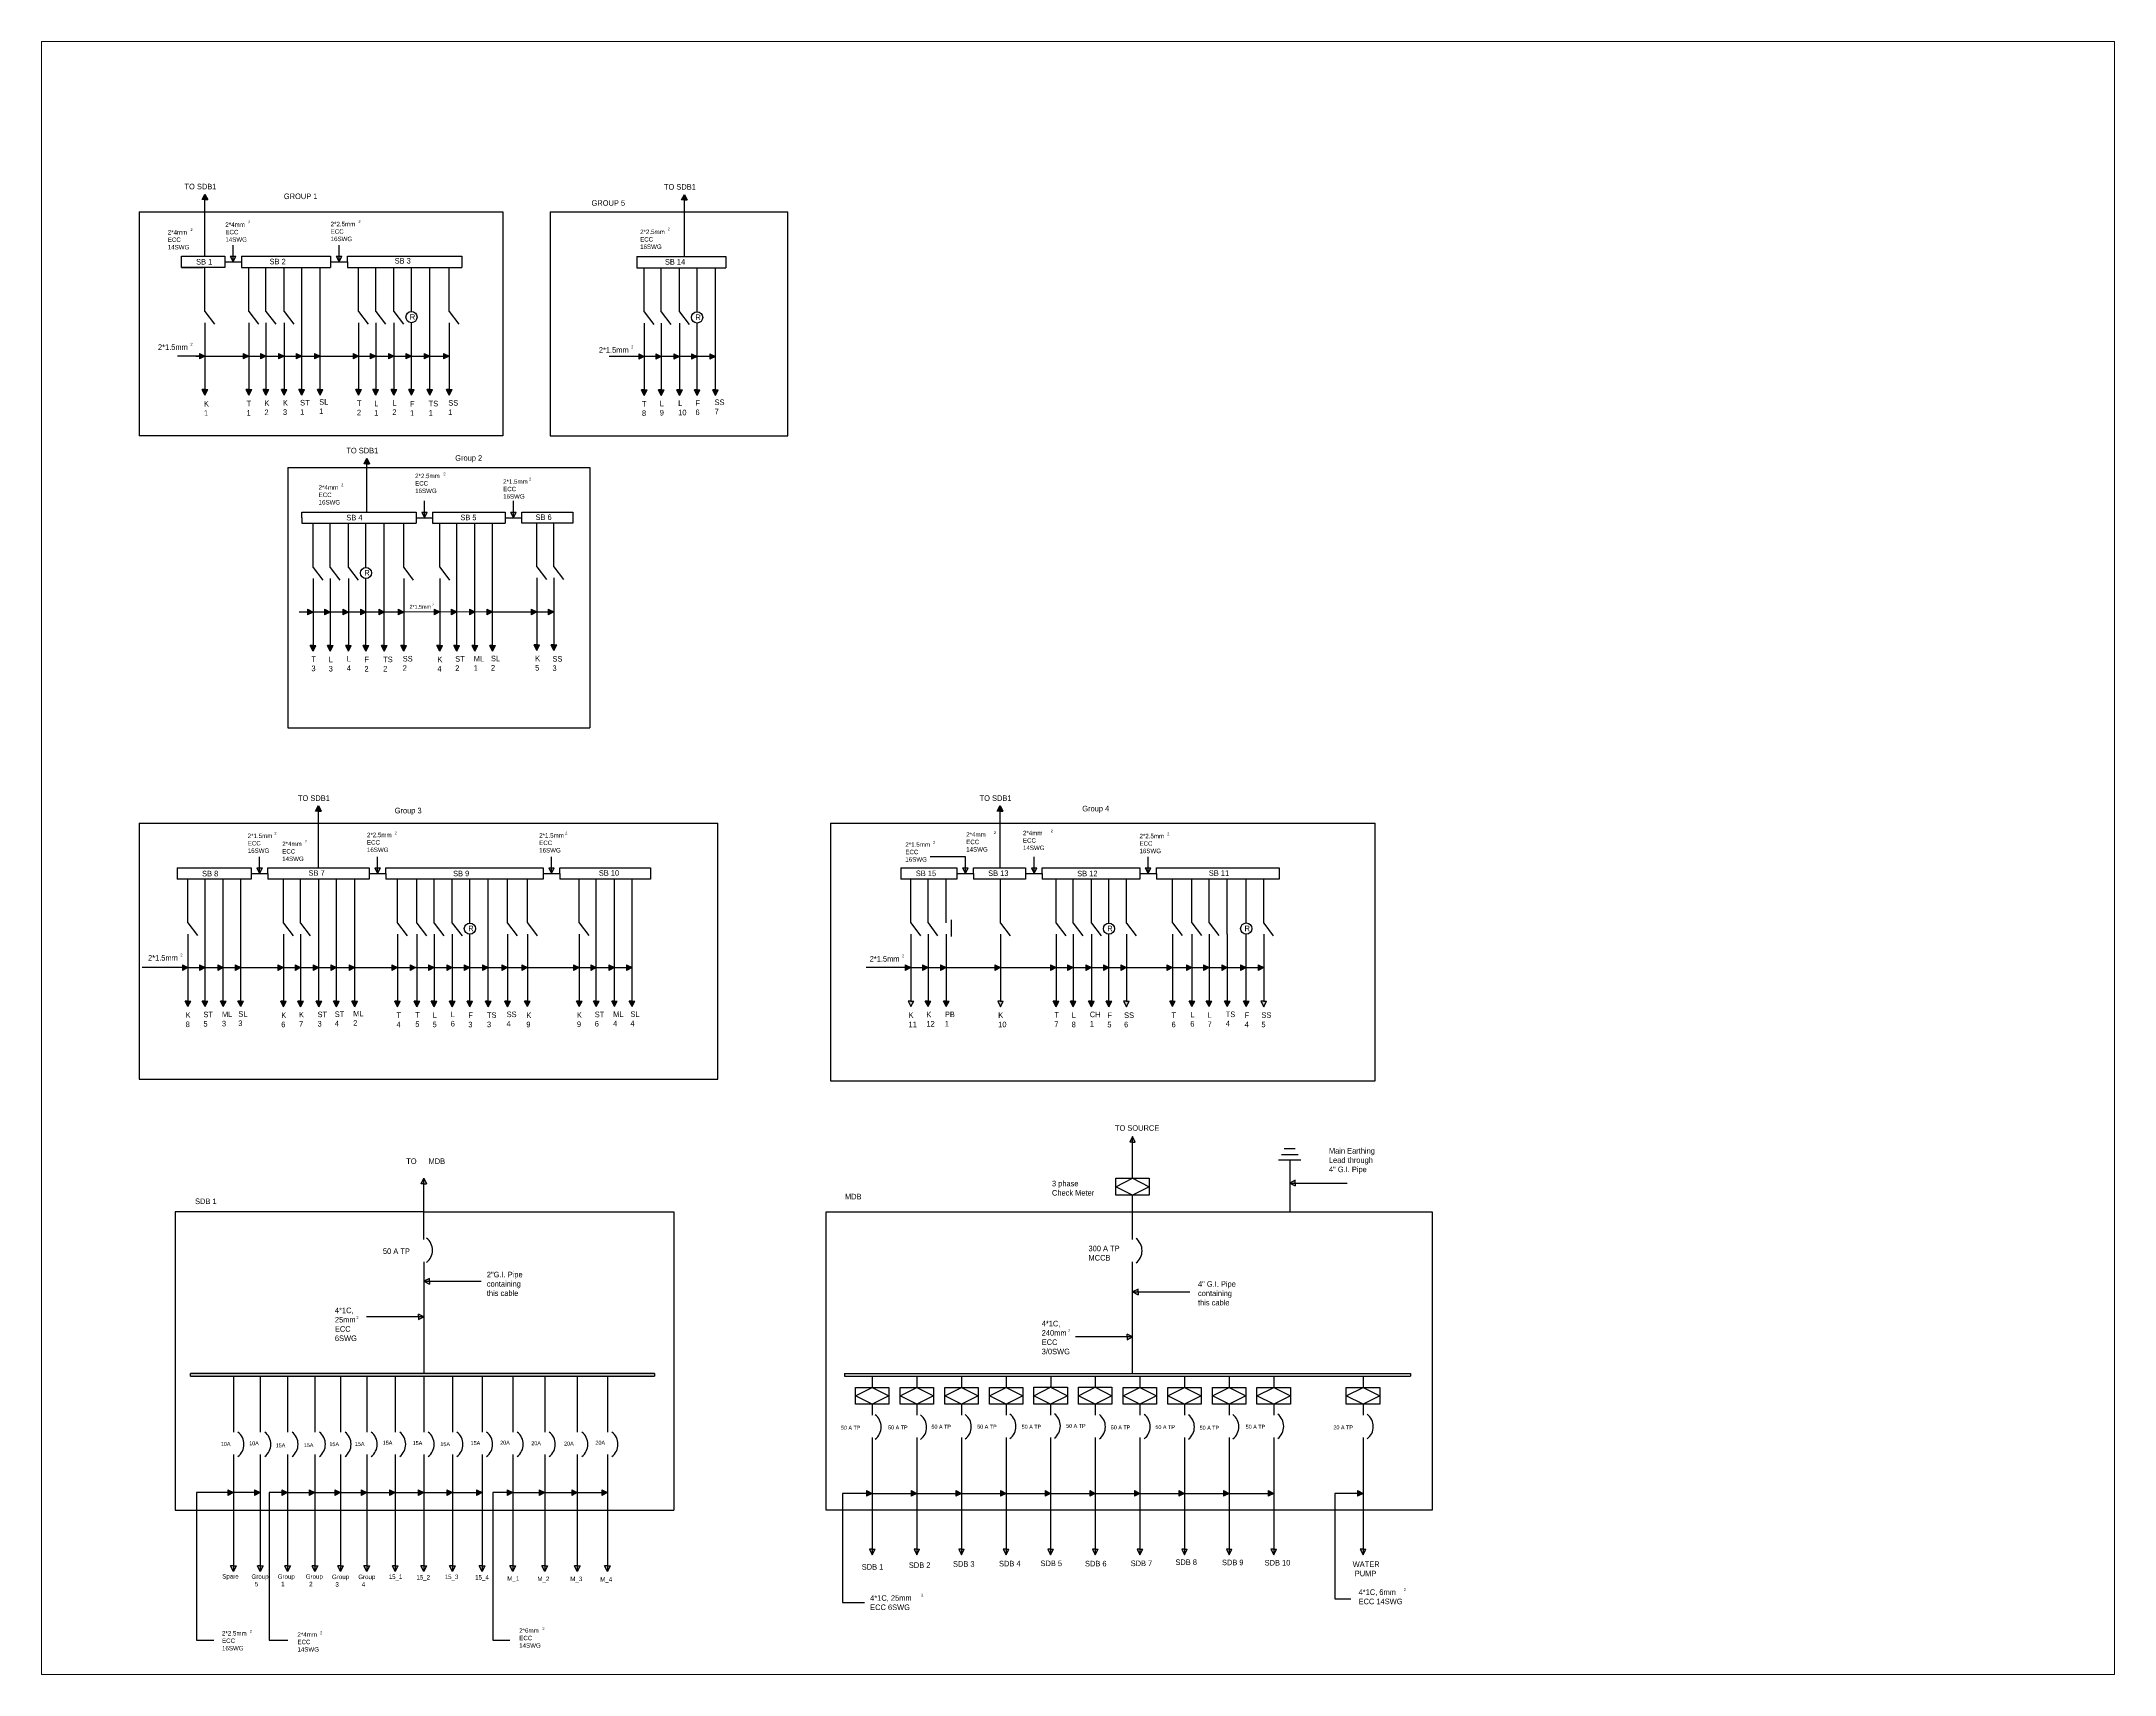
# Paper-space layout 'Layout2' of a CAD drawing. Header units: inches. Extents: x 0.3 to 10.3, y 0 to 7.9.
# The model-space entities are those that its viewports show. They can reach past a viewport. Long polylines and large blocks are cut down to what shows.
import ezdxf

# ---------------------------------------------------------------- set-up
doc = ezdxf.new("R2010")
doc.units = ezdxf.units.IN
doc.header["$MEASUREMENT"] = 0
doc.linetypes.add('ACAD_ISO02W100', pattern=[15, 12, -3])
doc.linetypes.add('DOT', pattern=[0.25, 0, -0.25])

# ---------------------------------------------------------------- blocks, each defined once
blk = doc.blocks.new('Ground')
at = {"color": 7}
for p, q in [((-0.1, 0), (0.1, 0)), ((0.075, -0.05), (-0.075, -0.05)), ((-0.05, -0.1), (0.05, -0.1))]:
    blk.add_line(p, q, dxfattribs=at)

msp = doc.modelspace()

# ---------------------------------------------------------------- hatches: boundary and pattern name
at = {"true_color": 0x000000}
for points in [[(25.29, 43.11), (24.79, 42.11), (25.29, 42.11), (25.79, 42.11)], [(25.29, 14.06), (24.29, 14.56), (24.29, 14.06), (24.29, 13.56)], [(33.17, 14.06), (32.17, 14.56), (32.17, 14.06), (32.17, 13.56)], [(36.23, 14.06), (35.23, 14.56), (35.23, 14.06), (35.23, 13.56)], [(39.5, 14.06), (38.5, 14.56), (38.5, 14.06), (38.5, 13.56)], [(42.65, 14.06), (41.65, 14.56), (41.65, 14.06), (41.65, 13.56)], [(45.94, 14.06), (44.94, 14.56), (44.94, 14.06), (44.94, 13.56)], [(52.85, 14.06), (51.85, 14.56), (51.85, 14.06), (51.85, 13.56)], [(55.91, 14.06), (54.91, 14.56), (54.91, 14.06), (54.91, 13.56)], [(59.18, 14.06), (58.18, 14.56), (58.18, 14.06), (58.18, 13.56)], [(62.32, 14.06), (61.32, 14.56), (61.32, 14.06), (61.32, 13.56)], [(65.61, 14.06), (64.61, 14.56), (64.61, 14.06), (64.61, 13.56)], [(69.09, 14.06), (68.09, 14.56), (68.09, 14.06), (68.09, 13.56)], [(104.06, 14), (103.06, 14.5), (103.06, 14), (103.06, 13.5)], [(107.12, 14), (106.12, 14.5), (106.12, 14), (106.12, 13.5)], [(110.39, 14), (109.39, 14.5), (109.39, 14), (109.39, 13.5)], [(113.54, 14), (112.54, 14.5), (112.54, 14), (112.54, 13.5)], [(116.83, 14), (115.83, 14.5), (115.83, 14), (115.83, 13.5)], [(25.79, 8.06), (25.29, 8.06), (24.79, 8.06), (25.29, 7.06)], [(33.67, 8.06), (33.17, 8.06), (32.67, 8.06), (33.17, 7.06)], [(36.73, 8.06), (36.23, 8.06), (35.73, 8.06), (36.23, 7.06)], [(40, 8.06), (39.5, 8.06), (39, 8.06), (39.5, 7.06)], [(43.15, 8.06), (42.65, 8.06), (42.15, 8.06), (42.65, 7.06)], [(46.44, 8.06), (45.94, 8.06), (45.44, 8.06), (45.94, 7.06)], [(53.35, 8.06), (52.85, 8.06), (52.35, 8.06), (52.85, 7.06)], [(56.41, 8.06), (55.91, 8.06), (55.41, 8.06), (55.91, 7.06)], [(59.68, 8.06), (59.18, 8.06), (58.68, 8.06), (59.18, 7.06)], [(62.82, 8.06), (62.32, 8.06), (61.82, 8.06), (62.32, 7.06)], [(66.11, 8.06), (65.61, 8.06), (65.11, 8.06), (65.61, 7.06)], [(69.59, 8.06), (69.09, 8.06), (68.59, 8.06), (69.09, 7.06)], [(104.56, 8), (104.06, 8), (103.56, 8), (104.06, 7)], [(107.62, 8), (107.12, 8), (106.62, 8), (107.12, 7)], [(110.89, 8), (110.39, 8), (109.89, 8), (110.39, 7)], [(114.04, 8), (113.54, 8), (113.04, 8), (113.54, 7)], [(117.33, 8), (116.83, 8), (116.33, 8), (116.83, 7)], [(54.31, -4.22), (53.81, -5.22), (54.31, -5.22), (54.81, -5.22)], [(44.68, -31.8), (43.68, -31.3), (43.68, -31.8), (43.68, -32.3)], [(47.75, -31.8), (46.75, -31.3), (46.75, -31.8), (46.75, -32.3)], [(51.02, -31.8), (50.02, -31.3), (50.02, -31.8), (50.02, -32.3)], [(54.16, -31.8), (53.16, -31.3), (53.16, -31.8), (53.16, -32.3)], [(57.45, -31.8), (56.45, -31.3), (56.45, -31.8), (56.45, -32.3)], [(60.92, -31.8), (59.92, -31.3), (59.92, -31.8), (59.92, -32.3)], [(67.38, -31.79), (66.38, -31.29), (66.38, -31.79), (66.38, -32.29)], [(70.44, -31.79), (69.44, -31.29), (69.44, -31.79), (69.44, -32.29)], [(73.71, -31.79), (72.71, -31.29), (72.71, -31.79), (72.71, -32.29)], [(76.86, -31.79), (75.86, -31.29), (75.86, -31.79), (75.86, -32.29)], [(84.8, -31.79), (83.8, -31.29), (83.8, -31.79), (83.8, -32.29)], [(87.86, -31.79), (86.86, -31.29), (86.86, -31.79), (86.86, -32.29)], [(45.18, -37.8), (44.68, -37.8), (44.18, -37.8), (44.68, -38.8)], [(48.25, -37.8), (47.75, -37.8), (47.25, -37.8), (47.75, -38.8)], [(51.52, -37.8), (51.02, -37.8), (50.52, -37.8), (51.02, -38.8)], [(54.66, -37.8), (54.16, -37.8), (53.66, -37.8), (54.16, -38.8)], [(57.95, -37.8), (57.45, -37.8), (56.95, -37.8), (57.45, -38.8)], [(61.42, -37.8), (60.92, -37.8), (60.42, -37.8), (60.92, -38.8)], [(67.88, -37.79), (67.38, -37.79), (66.88, -37.79), (67.38, -38.79)], [(70.94, -37.79), (70.44, -37.79), (69.94, -37.79), (70.44, -38.79)], [(74.21, -37.79), (73.71, -37.79), (73.21, -37.79), (73.71, -38.79)], [(77.36, -37.79), (76.86, -37.79), (76.36, -37.79), (76.86, -38.79)], [(85.3, -37.7), (84.8, -37.7), (84.3, -37.7), (84.8, -38.7)], [(88.36, -37.7), (87.86, -37.7), (87.36, -37.7), (87.86, -38.7)], [(45.62, -66.51), (45.12, -67.51), (45.62, -67.51), (46.12, -67.51)], [(167.85, -66.51), (167.35, -67.51), (167.85, -67.51), (168.35, -67.51)], [(22.24, -95.53), (21.24, -95.03), (21.24, -95.53), (21.24, -96.03)], [(25.3, -95.53), (24.3, -95.03), (24.3, -95.53), (24.3, -96.03)], [(28.57, -95.53), (27.57, -95.03), (27.57, -95.53), (27.57, -96.03)], [(31.71, -95.53), (30.71, -95.03), (30.71, -95.53), (30.71, -96.03)], [(39.38, -95.53), (38.38, -95.03), (38.38, -95.53), (38.38, -96.03)], [(42.45, -95.53), (41.45, -95.03), (41.45, -95.53), (41.45, -96.03)], [(45.72, -95.53), (44.72, -95.03), (44.72, -95.53), (44.72, -96.03)], [(48.86, -95.53), (47.86, -95.03), (47.86, -95.53), (47.86, -96.03)], [(52.15, -95.53), (51.15, -95.03), (51.15, -95.53), (51.15, -96.03)], [(59.82, -95.53), (58.82, -95.03), (58.82, -95.53), (58.82, -96.03)], [(63.06, -95.53), (62.06, -95.03), (62.06, -95.53), (62.06, -96.03)], [(66.37, -95.55), (65.37, -95.05), (65.37, -95.55), (65.37, -96.05)], [(69.64, -95.55), (68.64, -95.05), (68.64, -95.55), (68.64, -96.05)], [(72.79, -95.55), (71.79, -95.05), (71.79, -95.55), (71.79, -96.05)], [(76.08, -95.53), (75.08, -95.03), (75.08, -95.53), (75.08, -96.03)], [(79.55, -95.53), (78.55, -95.03), (78.55, -95.53), (78.55, -96.03)], [(83.1, -95.54), (82.1, -95.04), (82.1, -95.54), (82.1, -96.04)], [(92.4, -95.53), (91.4, -95.03), (91.4, -95.53), (91.4, -96.03)], [(95.46, -95.53), (94.46, -95.03), (94.46, -95.53), (94.46, -96.03)], [(98.73, -95.53), (97.73, -95.03), (97.73, -95.53), (97.73, -96.03)], [(101.88, -95.53), (100.88, -95.03), (100.88, -95.53), (100.88, -96.03)], [(151.87, -95.54), (150.87, -95.04), (150.87, -95.54), (150.87, -96.04)], [(154.94, -95.54), (153.94, -95.04), (153.94, -95.54), (153.94, -96.04)], [(158.21, -95.54), (157.21, -95.04), (157.21, -95.54), (157.21, -96.04)], [(167.94, -95.54), (166.94, -95.04), (166.94, -95.54), (166.94, -96.04)], [(177.9, -95.54), (176.9, -95.04), (176.9, -95.54), (176.9, -96.04)], [(180.97, -95.54), (179.97, -95.04), (179.97, -95.54), (179.97, -96.04)], [(184.24, -95.54), (183.24, -95.04), (183.24, -95.54), (183.24, -96.04)], [(187.38, -95.54), (186.38, -95.04), (186.38, -95.54), (186.38, -96.04)], [(190.51, -95.54), (189.51, -95.04), (189.51, -95.54), (189.51, -96.04)], [(198.78, -95.54), (197.78, -95.04), (197.78, -95.54), (197.78, -96.04)], [(202.27, -95.54), (201.27, -95.04), (201.27, -95.54), (201.27, -96.04)], [(205.33, -95.55), (204.33, -95.05), (204.33, -95.55), (204.33, -96.05)], [(208.6, -95.55), (207.6, -95.05), (207.6, -95.55), (207.6, -96.05)], [(212, -95.54), (211, -95.04), (211, -95.54), (211, -96.04)], [(215.13, -95.55), (214.13, -95.05), (214.13, -95.55), (214.13, -96.05)], [(22.74, -101.53), (22.24, -101.53), (21.74, -101.53), (22.24, -102.53)], [(25.8, -101.53), (25.3, -101.53), (24.8, -101.53), (25.3, -102.53)], [(29.07, -101.53), (28.57, -101.53), (28.07, -101.53), (28.57, -102.53)], [(32.21, -101.53), (31.71, -101.53), (31.21, -101.53), (31.71, -102.53)], [(39.88, -101.56), (39.38, -101.56), (38.88, -101.56), (39.38, -102.56)], [(42.95, -101.56), (42.45, -101.56), (41.95, -101.56), (42.45, -102.56)], [(46.22, -101.56), (45.72, -101.56), (45.22, -101.56), (45.72, -102.56)], [(49.36, -101.56), (48.86, -101.56), (48.36, -101.56), (48.86, -102.56)], [(52.65, -101.56), (52.15, -101.56), (51.65, -101.56), (52.15, -102.56)], [(60.32, -101.55), (59.82, -101.55), (59.32, -101.55), (59.82, -102.55)], [(63.81, -101.55), (63.31, -101.55), (62.81, -101.55), (63.31, -102.55)], [(66.87, -101.55), (66.37, -101.55), (65.87, -101.55), (66.37, -102.55)], [(70.14, -101.55), (69.64, -101.55), (69.14, -101.55), (69.64, -102.55)], [(73.29, -101.55), (72.79, -101.55), (72.29, -101.55), (72.79, -102.55)], [(76.58, -101.55), (76.08, -101.55), (75.58, -101.55), (76.08, -102.55)], [(80.05, -101.55), (79.55, -101.55), (79.05, -101.55), (79.55, -102.55)], [(83.6, -101.54), (83.1, -101.54), (82.6, -101.54), (83.1, -102.54)], [(92.9, -101.53), (92.4, -101.53), (91.9, -101.53), (92.4, -102.53)], [(95.96, -101.53), (95.46, -101.53), (94.96, -101.53), (95.46, -102.53)], [(99.23, -101.53), (98.73, -101.53), (98.23, -101.53), (98.73, -102.53)], [(102.38, -101.53), (101.88, -101.53), (101.38, -101.53), (101.88, -102.53)], [(155.44, -101.54), (154.94, -101.54), (154.44, -101.54), (154.94, -102.54)], [(158.71, -101.54), (158.21, -101.54), (157.71, -101.54), (158.21, -102.54)], [(178.4, -101.56), (177.9, -101.56), (177.4, -101.56), (177.9, -102.56)], [(181.47, -101.56), (180.97, -101.56), (180.47, -101.56), (180.97, -102.56)], [(184.74, -101.56), (184.24, -101.56), (183.74, -101.56), (184.24, -102.56)], [(187.88, -101.56), (187.38, -101.56), (186.88, -101.56), (187.38, -102.56)], [(199.28, -101.53), (198.78, -101.53), (198.28, -101.53), (198.78, -102.53)], [(202.77, -101.53), (202.27, -101.53), (201.77, -101.53), (202.27, -102.53)], [(205.83, -101.53), (205.33, -101.53), (204.83, -101.53), (205.33, -102.53)], [(209.1, -101.53), (208.6, -101.53), (208.1, -101.53), (208.6, -102.53)], [(212.5, -101.54), (212, -101.54), (211.5, -101.54), (212, -102.54)], [(30.39, -189.65), (29.39, -189.15), (29.39, -189.65), (29.39, -190.15)], [(35.2, -189.65), (34.2, -189.15), (34.2, -189.65), (34.2, -190.15)], [(40.1, -189.65), (39.1, -189.15), (39.1, -189.65), (39.1, -190.15)], [(45, -189.65), (44, -189.15), (44, -189.65), (44, -190.15)], [(49.6, -189.65), (48.6, -189.15), (48.6, -189.65), (48.6, -190.15)], [(54.29, -189.65), (53.29, -189.15), (53.29, -189.65), (53.29, -190.15)], [(59.4, -189.65), (58.4, -189.15), (58.4, -189.65), (58.4, -190.15)], [(64.51, -189.65), (63.51, -189.15), (63.51, -189.65), (63.51, -190.15)], [(69.66, -189.65), (68.66, -189.15), (68.66, -189.65), (68.66, -190.15)], [(74.98, -189.65), (73.98, -189.15), (73.98, -189.65), (73.98, -190.15)], [(80.47, -189.65), (79.47, -189.15), (79.47, -189.65), (79.47, -190.15)], [(86.21, -189.65), (85.21, -189.15), (85.21, -189.65), (85.21, -190.15)], [(92.06, -189.65), (91.06, -189.15), (91.06, -189.65), (91.06, -190.15)], [(97.45, -189.65), (96.45, -189.15), (96.45, -189.65), (96.45, -190.15)], [(144.94, -189.79), (143.94, -189.29), (143.94, -189.79), (143.94, -190.29)], [(152.93, -189.79), (151.93, -189.29), (151.93, -189.79), (151.93, -190.29)], [(160.94, -189.79), (159.94, -189.29), (159.94, -189.79), (159.94, -190.29)], [(168.94, -189.79), (167.94, -189.29), (167.94, -189.79), (167.94, -190.29)], [(176.93, -189.79), (175.93, -189.29), (175.93, -189.79), (175.93, -190.29)], [(184.93, -189.79), (183.93, -189.29), (183.93, -189.79), (183.93, -190.29)], [(192.94, -189.79), (191.94, -189.29), (191.94, -189.79), (191.94, -190.29)], [(200.94, -189.79), (199.94, -189.29), (199.94, -189.79), (199.94, -190.29)], [(208.94, -189.79), (207.94, -189.29), (207.94, -189.79), (207.94, -190.29)], [(216.93, -189.79), (215.93, -189.29), (215.93, -189.79), (215.93, -190.29)], [(232.94, -189.78), (231.94, -189.28), (231.94, -189.78), (231.94, -190.28)]]:
    msp.add_hatch(color=18, dxfattribs=at).paths.add_polyline_path(points)
at = {"linetype": 'DOT', "true_color": 0x000000}
msp.add_hatch(color=18, dxfattribs=at).paths.add_polyline_path([(111.26, 43.05), (110.76, 42.05), (111.26, 42.05), (111.76, 42.05)])
at = {"true_color": 0x000000}
h = msp.add_hatch(color=18, dxfattribs=at)
h.paths.add_polyline_path([(30.33, 31.96), (29.83, 31.96), (30.33, 30.96)])
h.paths.add_polyline_path([(30.83, 31.96), (30.33, 31.96), (30.33, 30.96), (30.33, 30.96)])
h.paths.add_polyline_path([(48.83, 31.96), (49.33, 30.96), (49.33, 30.96), (49.33, 31.96), (49.33, 31.96)])
h.paths.add_polyline_path([(49.83, 31.96), (49.33, 31.96), (49.33, 30.96)])
h = msp.add_hatch(color=18, dxfattribs=at)
h.paths.add_polyline_path([(35.08, -77.66), (35.08, -77.66), (34.58, -77.66), (35.08, -78.66), (35.08, -78.66)])
h.paths.add_polyline_path([(35.58, -77.66), (35.08, -77.66), (35.08, -78.66)])
h.paths.add_polyline_path([(56.25, -77.66), (56.25, -77.66), (55.75, -77.66), (56.25, -78.66), (56.25, -78.66)])
h.paths.add_polyline_path([(56.75, -77.66), (56.25, -77.66), (56.25, -78.66)])
h.paths.add_polyline_path([(87.42, -77.66), (87.42, -77.66), (86.92, -77.66), (87.42, -78.66), (87.42, -78.66)])
h.paths.add_polyline_path([(87.92, -77.66), (87.42, -77.66), (87.42, -78.66)])
h.paths.add_polyline_path([(64.65, -13.9), (64.65, -13.9), (64.15, -13.9), (64.65, -14.9), (64.65, -14.9)])
h.paths.add_polyline_path([(65.15, -13.9), (64.65, -13.9), (64.65, -14.9)])
h.paths.add_polyline_path([(81.09, -13.9), (80.59, -13.9), (80.59, -14.9)])
h.paths.add_polyline_path([(80.59, -13.9), (80.59, -13.9), (80.09, -13.9), (80.59, -14.9), (80.59, -14.9)])
h = msp.add_hatch(color=18, dxfattribs=at)
h.paths.add_polyline_path([(168.44, -101.55), (167.94, -101.55), (167.44, -101.55), (167.94, -102.55)])
h.paths.add_polyline_path([(191.01, -101.57), (190.51, -101.57), (190.01, -101.57), (190.51, -102.57)])
h.paths.add_polyline_path([(215.63, -101.55), (215.13, -101.55), (214.63, -101.55), (215.13, -102.55)])
h.paths.add_polyline_path([(161.64, -77.66), (161.64, -77.66), (161.14, -77.66), (161.64, -78.66), (161.64, -78.66)])
h.paths.add_polyline_path([(162.14, -77.66), (161.64, -77.66), (161.64, -78.66), (161.64, -78.66)])
h.paths.add_polyline_path([(173.98, -77.66), (173.98, -77.66), (173.48, -77.66), (173.98, -78.66), (173.98, -78.66)])
h.paths.add_polyline_path([(174.48, -77.66), (173.98, -77.66), (173.98, -78.66), (173.98, -78.66)])
h.paths.add_polyline_path([(194.39, -77.66), (194.39, -77.66), (193.89, -77.66), (194.39, -78.66), (194.39, -78.66)])
h.paths.add_polyline_path([(194.89, -77.66), (194.39, -77.66), (194.39, -78.66), (194.39, -78.66)])
h = msp.add_hatch(color=18, dxfattribs=at)
h.paths.add_polyline_path([(152.37, -101.54), (151.87, -101.54), (151.37, -101.54), (151.87, -102.54)])
h.paths.add_polyline_path([(155.44, -101.54), (154.94, -101.54), (154.44, -101.54), (154.94, -102.54)])
h.paths.add_polyline_path([(158.71, -101.54), (158.21, -101.54), (157.71, -101.54), (158.21, -102.54)])
h = msp.add_hatch(color=18, dxfattribs=at)
h.paths.add_polyline_path([(191.61, -125.81), (191.11, -126.81), (191.61, -126.81)])
h.paths.add_polyline_path([(191.61, -125.81), (191.61, -126.81), (192.11, -126.81)])
h.paths.add_polyline_path([(220.8, -133.66), (219.8, -134.16), (219.8, -134.16), (220.8, -134.16)])
h.paths.add_polyline_path([(220.8, -134.16), (219.8, -134.16), (219.8, -134.16), (220.8, -134.66)])
h.paths.add_polyline_path([(192.62, -153.18), (191.62, -153.68), (191.62, -153.68), (192.62, -153.68)])
h.paths.add_polyline_path([(192.62, -153.68), (191.62, -153.68), (191.62, -153.68), (192.62, -154.18)])
h.paths.add_polyline_path([(190.63, -161.23), (190.63, -161.73), (191.62, -161.73), (191.62, -161.72)])
h.paths.add_polyline_path([(191.62, -161.74), (191.62, -161.73), (190.63, -161.73), (190.63, -162.23)])
h.paths.add_polyline_path([(144.94, -199.79), (144.44, -199.79), (144.94, -200.79)])
h.paths.add_polyline_path([(145.44, -199.79), (144.94, -199.79), (144.94, -200.79)])
h.paths.add_polyline_path([(152.93, -199.79), (152.43, -199.79), (152.93, -200.79)])
h.paths.add_polyline_path([(153.43, -199.79), (152.93, -199.79), (152.93, -200.79)])
h.paths.add_polyline_path([(160.94, -199.79), (160.44, -199.79), (160.94, -200.79)])
h.paths.add_polyline_path([(161.44, -199.79), (160.94, -199.79), (160.94, -200.79)])
h.paths.add_polyline_path([(168.94, -199.79), (168.44, -199.79), (168.94, -200.79)])
h.paths.add_polyline_path([(169.44, -199.79), (168.94, -199.79), (168.94, -200.79)])
h.paths.add_polyline_path([(176.93, -199.77), (176.43, -199.77), (176.93, -200.77)])
h.paths.add_polyline_path([(177.43, -199.77), (176.93, -199.77), (176.93, -200.77)])
h.paths.add_polyline_path([(184.93, -199.77), (184.43, -199.77), (184.93, -200.77)])
h.paths.add_polyline_path([(185.43, -199.77), (184.93, -199.77), (184.93, -200.77)])
h.paths.add_polyline_path([(192.94, -199.79), (192.44, -199.79), (192.94, -200.79)])
h.paths.add_polyline_path([(193.44, -199.79), (192.94, -199.79), (192.94, -200.79)])
h.paths.add_polyline_path([(200.94, -199.78), (200.44, -199.78), (200.94, -200.78)])
h.paths.add_polyline_path([(201.44, -199.78), (200.94, -199.78), (200.94, -200.78)])
h.paths.add_polyline_path([(208.94, -199.79), (208.44, -199.79), (208.94, -200.79)])
h.paths.add_polyline_path([(209.44, -199.79), (208.94, -199.79), (208.94, -200.79)])
h.paths.add_polyline_path([(216.93, -199.79), (216.43, -199.79), (216.93, -200.79)])
h.paths.add_polyline_path([(217.43, -199.79), (216.93, -199.79), (216.93, -200.79)])
h.paths.add_polyline_path([(232.94, -199.78), (232.44, -199.78), (232.94, -200.78)])
h.paths.add_polyline_path([(233.44, -199.78), (232.94, -199.78), (232.94, -200.78)])
h = msp.add_hatch(color=18, dxfattribs=at)
h.paths.add_polyline_path([(64.53, -133.29), (64.03, -134.29), (64.53, -134.29)])
h.paths.add_polyline_path([(64.53, -133.29), (64.53, -134.29), (65.03, -134.29)])
h.paths.add_polyline_path([(65.53, -151.27), (64.53, -151.77), (65.53, -151.77)])
h.paths.add_polyline_path([(65.53, -151.77), (64.53, -151.77), (65.53, -152.27)])
h.paths.add_polyline_path([(63.55, -157.64), (63.55, -158.14), (64.53, -158.14), (64.53, -158.14)])
h.paths.add_polyline_path([(64.53, -158.15), (64.53, -158.14), (63.55, -158.14), (63.55, -158.64)])
h.paths.add_polyline_path([(105.9, -168.29), (22.68, -168.29), (22.68, -168.79), (105.9, -168.79)])
h.paths.add_polyline_path([(30.89, -202.79), (30.39, -202.79), (30.39, -203.79)])
h.paths.add_polyline_path([(30.39, -202.79), (29.89, -202.79), (30.39, -203.79)])
h.paths.add_polyline_path([(35.2, -202.79), (34.7, -202.79), (35.2, -203.79)])
h.paths.add_polyline_path([(35.7, -202.79), (35.2, -202.79), (35.2, -203.79)])
h.paths.add_polyline_path([(40.1, -202.79), (39.6, -202.79), (40.1, -203.79)])
h.paths.add_polyline_path([(40.6, -202.79), (40.1, -202.79), (40.1, -203.79)])
h.paths.add_polyline_path([(45, -202.79), (44.5, -202.79), (45, -203.79)])
h.paths.add_polyline_path([(45.5, -202.79), (45, -202.79), (45, -203.79)])
h.paths.add_polyline_path([(49.6, -202.79), (49.1, -202.79), (49.6, -203.79)])
h.paths.add_polyline_path([(50.1, -202.79), (49.6, -202.79), (49.6, -203.79)])
h.paths.add_polyline_path([(54.29, -202.79), (53.79, -202.79), (54.29, -203.79)])
h.paths.add_polyline_path([(54.79, -202.79), (54.29, -202.79), (54.29, -203.79)])
h.paths.add_polyline_path([(59.4, -202.79), (58.9, -202.79), (59.4, -203.79)])
h.paths.add_polyline_path([(59.9, -202.79), (59.4, -202.79), (59.4, -203.79)])
h.paths.add_polyline_path([(64.51, -202.79), (64.01, -202.79), (64.51, -203.79)])
h.paths.add_polyline_path([(65.01, -202.79), (64.51, -202.79), (64.51, -203.79)])
h.paths.add_polyline_path([(69.66, -202.79), (69.16, -202.79), (69.66, -203.79)])
h.paths.add_polyline_path([(70.16, -202.79), (69.66, -202.79), (69.66, -203.79)])
h.paths.add_polyline_path([(74.98, -202.79), (74.48, -202.79), (74.98, -203.79)])
h.paths.add_polyline_path([(75.48, -202.79), (74.98, -202.79), (74.98, -203.79)])
h.paths.add_polyline_path([(80.47, -202.79), (79.97, -202.79), (80.47, -203.79)])
h.paths.add_polyline_path([(80.97, -202.79), (80.47, -202.79), (80.47, -203.79)])
h.paths.add_polyline_path([(86.21, -202.79), (85.71, -202.79), (86.21, -203.79)])
h.paths.add_polyline_path([(86.71, -202.79), (86.21, -202.79), (86.21, -203.79)])
h.paths.add_polyline_path([(92.06, -202.79), (91.56, -202.79), (92.06, -203.79)])
h.paths.add_polyline_path([(92.56, -202.79), (92.06, -202.79), (92.06, -203.79)])
h.paths.add_polyline_path([(97.45, -202.79), (96.95, -202.79), (97.45, -203.79)])
h.paths.add_polyline_path([(97.95, -202.79), (97.45, -202.79), (97.45, -203.79)])

# ---------------------------------------------------------------- linework, layer by layer
for p, q in [((24.79, 42.11), (25.29, 43.11)), ((25.29, 42.11), (24.79, 42.11)), ((25.29, 43.11), (25.79, 42.11)), ((25.29, 31.96), (25.29, 42.11)), ((25.29, 42.11), (25.79, 42.11)), ((110.76, 42.05), (111.26, 43.05)), ((111.26, 42.05), (110.76, 42.05)), ((111.26, 43.05), (111.76, 42.05)), ((111.26, 31.9), (111.26, 42.05)), ((111.26, 42.05), (111.76, 42.05)), ((30.33, 30.96), (30.33, 33.96)), ((49.33, 30.96), (49.33, 33.96)), ((21.09, 31.96), (28.87, 31.96)), ((21.09, 29.96), (21.09, 31.96)), ((28.87, 29.96), (21.09, 29.96)), ((21.09, 29.96), (24.98, 29.96)), ((23.06, 31.96), (23.06, 31.96)), ((25.29, 22.06), (25.29, 29.96)), ((28.87, 31.96), (28.87, 29.96)), ((28.87, 30.96), (31.86, 30.96)), ((29.83, 31.96), (30.33, 30.96)), ((29.83, 31.96), (30.33, 31.96)), ((30.33, 30.96), (30.83, 31.96)), ((30.33, 31.96), (30.83, 31.96)), ((30.83, 31.96), (30.83, 31.96)), ((31.86, 31.96), (31.86, 29.96)), ((31.86, 31.96), (47.82, 31.96)), ((31.86, 29.96), (47.82, 29.96)), ((33.17, 22.06), (33.17, 29.96)), ((36.23, 22.06), (36.23, 29.96)), ((39.5, 22.06), (39.5, 29.96)), ((42.65, 8.06), (42.65, 29.96)), ((45.94, 8.06), (45.94, 29.96)), ((47.82, 31.96), (47.82, 29.96)), ((47.82, 30.96), (50.82, 30.96)), ((48.83, 31.96), (49.33, 30.96)), ((48.83, 31.96), (49.33, 31.96)), ((49.33, 30.96), (49.83, 31.96)), ((49.33, 31.96), (49.83, 31.96)), ((49.83, 31.96), (49.83, 31.96)), ((50.82, 30.96), (50.82, 31.96)), ((50.82, 31.96), (71.34, 31.96)), ((50.82, 30.96), (50.82, 29.96)), ((50.82, 29.96), (71.34, 29.96)), ((52.85, 22.06), (52.85, 29.96)), ((55.91, 22.06), (55.91, 29.96)), ((59.18, 22.06), (59.18, 29.96)), ((62.32, 22.06), (62.32, 29.96)), ((65.61, 8.06), (65.61, 29.96)), ((69.09, 22.06), (69.09, 29.96)), ((71.34, 31.96), (71.34, 29.96)), ((102.75, 31.9), (102.75, 29.9)), ((102.75, 31.9), (118.7, 31.9)), ((102.75, 29.9), (118.7, 29.9)), ((104.06, 22), (104.06, 29.9)), ((107.12, 22), (107.12, 29.9)), ((110.39, 22), (110.39, 29.9)), ((113.54, 22), (113.54, 29.9)), ((116.83, 8), (116.83, 29.9)), ((118.7, 31.9), (118.7, 29.9)), ((25.29, 22.06), (27.02, 19.78)), ((25.29, 20.06), (25.29, 8.06)), ((33.17, 22.06), (34.9, 19.78)), ((33.17, 20.06), (33.17, 8.06)), ((36.23, 22.06), (37.97, 19.78)), ((36.23, 20.06), (36.23, 8.06)), ((39.5, 22.06), (41.24, 19.78)), ((39.5, 20.06), (39.5, 8.06)), ((52.85, 22.06), (54.58, 19.78)), ((52.85, 20.06), (52.85, 8.06)), ((55.91, 22.06), (57.64, 19.78)), ((55.91, 20.06), (55.91, 8.06)), ((59.18, 22.06), (60.91, 19.78)), ((59.18, 20.06), (59.18, 8.06)), ((62.32, 8.06), (62.32, 20.06)), ((69.09, 22.06), (70.82, 19.78)), ((69.09, 20.06), (69.09, 8.06)), ((104.06, 22), (105.79, 19.72)), ((104.06, 20), (104.06, 8)), ((107.12, 22), (108.85, 19.72)), ((107.12, 20), (107.12, 8)), ((110.39, 22), (112.12, 19.72)), ((110.39, 20), (110.39, 8)), ((113.54, 8), (113.54, 20)), ((25.29, 14.06), (20.38, 14.06)), ((23.66, 14.06), (24.16, 14.06)), ((24.16, 14.06), (24.66, 14.06)), ((24.29, 14.56), (25.29, 14.06)), ((24.29, 14.56), (24.29, 14.06)), ((25.29, 14.06), (24.29, 13.56)), ((24.29, 14.06), (24.29, 13.56)), ((25.29, 14.06), (69.09, 14.06)), ((32.17, 14.56), (33.17, 14.06)), ((32.17, 14.56), (32.17, 14.06)), ((33.17, 14.06), (32.17, 13.56)), ((32.17, 14.06), (32.17, 13.56)), ((35.23, 14.56), (36.23, 14.06)), ((35.23, 14.56), (35.23, 14.06)), ((36.23, 14.06), (35.23, 14.06)), ((36.23, 14.06), (35.23, 13.56)), ((35.23, 14.06), (35.23, 13.56)), ((38.5, 14.56), (39.5, 14.06)), ((38.5, 14.56), (38.5, 14.06)), ((39.5, 14.06), (38.5, 14.06)), ((39.5, 14.06), (38.5, 13.56)), ((38.5, 14.06), (38.5, 13.56)), ((41.65, 14.56), (42.65, 14.06)), ((41.65, 14.56), (41.65, 14.06)), ((42.65, 14.06), (41.65, 14.06)), ((42.65, 14.06), (41.65, 13.56)), ((41.65, 14.06), (41.65, 13.56)), ((44.94, 14.56), (45.94, 14.06)), ((44.94, 14.56), (44.94, 14.06)), ((45.94, 14.06), (44.94, 13.56)), ((44.94, 14.06), (44.94, 13.56)), ((51.85, 14.56), (52.85, 14.06)), ((51.85, 14.56), (51.85, 14.06)), ((52.85, 14.06), (51.85, 13.56)), ((51.85, 14.06), (51.85, 13.56)), ((54.91, 14.56), (55.91, 14.06)), ((54.91, 14.56), (54.91, 14.06)), ((55.91, 14.06), (54.91, 13.56)), ((54.91, 14.06), (54.91, 13.56)), ((58.18, 14.56), (59.18, 14.06)), ((58.18, 14.56), (58.18, 14.06)), ((59.18, 14.06), (58.18, 13.56)), ((58.18, 14.06), (58.18, 13.56)), ((61.32, 14.56), (62.32, 14.06)), ((61.32, 14.56), (61.32, 14.06)), ((62.32, 14.06), (61.32, 13.56)), ((61.32, 14.06), (61.32, 13.56)), ((64.61, 14.56), (65.61, 14.06)), ((64.61, 14.56), (64.61, 14.06)), ((65.61, 14.06), (64.61, 13.56)), ((64.61, 14.06), (64.61, 13.56)), ((68.09, 14.56), (69.09, 14.06)), ((68.09, 14.56), (68.09, 14.06)), ((69.09, 14.06), (68.09, 13.56)), ((68.09, 14.06), (68.09, 13.56)), ((116.83, 14), (97.76, 14)), ((103.06, 14.5), (104.06, 14)), ((103.06, 14.5), (103.06, 14)), ((104.06, 14), (103.06, 13.5)), ((103.06, 14), (103.06, 13.5)), ((106.12, 14.5), (107.12, 14)), ((106.12, 14.5), (106.12, 14)), ((107.12, 14), (106.12, 14)), ((107.12, 14), (106.12, 13.5)), ((106.12, 14), (106.12, 13.5)), ((109.39, 14.5), (110.39, 14)), ((109.39, 14.5), (109.39, 14)), ((110.39, 14), (109.39, 14)), ((110.39, 14), (109.39, 13.5)), ((109.39, 14), (109.39, 13.5)), ((112.54, 14.5), (113.54, 14)), ((112.54, 14.5), (112.54, 14)), ((113.54, 14), (112.54, 14)), ((113.54, 14), (112.54, 13.5)), ((112.54, 14), (112.54, 13.5)), ((115.83, 14.5), (116.83, 14)), ((115.83, 14.5), (115.83, 14)), ((116.83, 14), (115.83, 13.5)), ((115.83, 14), (115.83, 13.5)), ((25.29, 8.06), (24.79, 8.06)), ((25.29, 7.06), (24.79, 8.06)), ((25.29, 8.06), (25.79, 8.06)), ((25.29, 7.06), (25.79, 8.06)), ((33.17, 8.06), (32.67, 8.06)), ((33.17, 7.06), (32.67, 8.06)), ((33.17, 8.06), (33.67, 8.06)), ((33.17, 7.06), (33.67, 8.06)), ((36.23, 8.06), (35.73, 8.06)), ((36.23, 7.06), (35.73, 8.06)), ((36.23, 8.06), (36.73, 8.06)), ((36.23, 7.06), (36.73, 8.06)), ((39.5, 8.06), (39, 8.06)), ((39.5, 7.06), (39, 8.06)), ((39.5, 8.06), (40, 8.06)), ((39.5, 7.06), (40, 8.06)), ((42.65, 8.06), (42.15, 8.06)), ((42.65, 7.06), (42.15, 8.06)), ((42.65, 8.06), (43.15, 8.06)), ((42.65, 7.06), (43.15, 8.06)), ((45.94, 8.06), (45.44, 8.06)), ((45.94, 7.06), (45.44, 8.06)), ((45.94, 8.06), (46.44, 8.06)), ((45.94, 7.06), (46.44, 8.06)), ((52.85, 8.06), (52.35, 8.06)), ((52.85, 7.06), (52.35, 8.06)), ((52.85, 8.06), (53.35, 8.06)), ((52.85, 7.06), (53.35, 8.06)), ((55.91, 8.06), (55.41, 8.06)), ((55.91, 7.06), (55.41, 8.06)), ((55.91, 8.06), (56.41, 8.06)), ((55.91, 7.06), (56.41, 8.06)), ((59.18, 8.06), (58.68, 8.06)), ((59.18, 7.06), (58.68, 8.06)), ((59.18, 8.06), (59.68, 8.06)), ((59.18, 7.06), (59.68, 8.06)), ((62.32, 8.06), (61.82, 8.06)), ((62.32, 7.06), (61.82, 8.06)), ((62.32, 8.06), (62.82, 8.06)), ((62.32, 7.06), (62.82, 8.06)), ((65.61, 8.06), (65.11, 8.06)), ((65.61, 7.06), (65.11, 8.06)), ((65.61, 8.06), (66.11, 8.06)), ((65.61, 7.06), (66.11, 8.06)), ((69.09, 8.06), (68.59, 8.06)), ((69.09, 7.06), (68.59, 8.06)), ((69.09, 8.06), (69.59, 8.06)), ((69.09, 7.06), (69.59, 8.06)), ((104.06, 8), (103.56, 8)), ((104.06, 7), (103.56, 8)), ((104.06, 8), (104.56, 8)), ((104.06, 7), (104.56, 8)), ((107.12, 8), (106.62, 8)), ((107.12, 7), (106.62, 8)), ((107.12, 8), (107.62, 8)), ((107.12, 7), (107.62, 8)), ((110.39, 8), (109.89, 8)), ((110.39, 7), (109.89, 8)), ((110.39, 8), (110.89, 8)), ((110.39, 7), (110.89, 8)), ((113.54, 8), (113.04, 8)), ((113.54, 7), (113.04, 8)), ((113.54, 8), (114.04, 8)), ((113.54, 7), (114.04, 8)), ((116.83, 8), (116.33, 8)), ((116.83, 7), (116.33, 8)), ((116.83, 8), (117.33, 8)), ((116.83, 7), (117.33, 8)), ((53.81, -5.22), (54.31, -4.22)), ((54.31, -5.22), (53.81, -5.22)), ((54.31, -4.22), (54.81, -5.22)), ((54.31, -13.9), (54.31, -5.22)), ((54.31, -5.22), (54.81, -5.22)), ((42.65, -13.9), (63.18, -13.9)), ((42.65, -14.9), (42.65, -13.9)), ((63.18, -13.9), (63.18, -15.9)), ((64.15, -13.9), (64.65, -14.9)), ((64.15, -13.9), (64.65, -13.9)), ((64.65, -14.9), (64.65, -11.9)), ((64.65, -14.9), (65.15, -13.9)), ((64.65, -13.9), (65.15, -13.9)), ((65.15, -13.9), (65.15, -13.9)), ((66.07, -13.9), (66.07, -15.9)), ((66.07, -13.9), (79.1, -13.9)), ((79.1, -13.9), (79.1, -15.9)), ((80.09, -13.9), (80.59, -14.9)), ((80.09, -13.9), (80.59, -13.9)), ((80.59, -14.9), (80.59, -11.9)), ((80.59, -14.9), (81.09, -13.9)), ((80.59, -13.9), (81.09, -13.9)), ((81.09, -13.9), (81.09, -13.9)), ((82.1, -14.9), (82.1, -13.9)), ((82.1, -13.9), (91.27, -13.9)), ((91.27, -13.9), (91.27, -15.9)), ((42.65, -14.9), (42.65, -15.9)), ((42.65, -15.9), (63.18, -15.9)), ((44.68, -23.8), (44.68, -15.9)), ((47.75, -23.8), (47.75, -15.9)), ((51.02, -23.8), (51.02, -15.9)), ((54.16, -23.8), (54.16, -15.9)), ((57.45, -37.8), (57.45, -15.9)), ((60.92, -23.8), (60.92, -15.9)), ((63.18, -14.9), (66.07, -14.9)), ((66.07, -15.9), (79.1, -15.9)), ((67.38, -23.79), (67.38, -15.9)), ((70.44, -37.79), (70.44, -15.9)), ((73.71, -37.79), (73.71, -15.9)), ((76.86, -37.79), (76.86, -15.9)), ((79.1, -14.9), (82.1, -14.9)), ((82.1, -15.9), (82.1, -14.9)), ((91.27, -15.9), (82.1, -15.9)), ((84.8, -23.7), (84.8, -15.9)), ((87.86, -23.7), (87.86, -15.9)), ((44.68, -23.8), (46.42, -26.08)), ((44.68, -25.8), (44.68, -37.8)), ((47.75, -23.8), (49.48, -26.08)), ((47.75, -25.8), (47.75, -37.8)), ((51.02, -23.8), (52.75, -26.08)), ((51.02, -25.8), (51.02, -37.8)), ((54.16, -37.8), (54.16, -25.8)), ((60.92, -23.8), (62.65, -26.08)), ((60.92, -25.8), (60.92, -37.8)), ((67.38, -23.79), (69.12, -26.07)), ((67.38, -25.79), (67.38, -37.79)), ((84.8, -23.7), (86.53, -25.98)), ((84.8, -25.7), (84.8, -37.7)), ((87.86, -23.7), (89.6, -25.98)), ((87.86, -25.7), (87.86, -37.7)), ((60.92, -31.8), (42.17, -31.8)), ((43.68, -31.3), (44.68, -31.8)), ((43.68, -31.3), (43.68, -31.8)), ((44.68, -31.8), (43.68, -32.3)), ((43.68, -31.8), (43.68, -32.3)), ((46.75, -31.3), (47.75, -31.8)), ((46.75, -31.3), (46.75, -31.8)), ((47.75, -31.8), (46.75, -32.3)), ((46.75, -31.8), (46.75, -32.3)), ((50.02, -31.3), (51.02, -31.8)), ((50.02, -31.3), (50.02, -31.8)), ((51.02, -31.8), (50.02, -32.3)), ((50.02, -31.8), (50.02, -32.3)), ((53.16, -31.3), (54.16, -31.8)), ((53.16, -31.3), (53.16, -31.8)), ((54.16, -31.8), (53.16, -32.3)), ((53.16, -31.8), (53.16, -32.3)), ((56.45, -31.3), (57.45, -31.8)), ((56.45, -31.3), (56.45, -31.8)), ((57.45, -31.8), (56.45, -32.3)), ((56.45, -31.8), (56.45, -32.3)), ((59.92, -31.3), (60.92, -31.8)), ((59.92, -31.3), (59.92, -31.8)), ((60.92, -31.8), (59.92, -32.3)), ((59.92, -31.8), (59.92, -32.3)), ((76.86, -31.79), (60.92, -31.8)), ((66.38, -31.29), (67.38, -31.79)), ((66.38, -31.29), (66.38, -31.79)), ((67.38, -31.79), (66.38, -32.29)), ((66.38, -31.79), (66.38, -32.29)), ((69.44, -31.29), (70.44, -31.79)), ((69.44, -31.29), (69.44, -31.79)), ((70.44, -31.79), (69.44, -31.79)), ((70.44, -31.79), (69.44, -32.29)), ((69.44, -31.79), (69.44, -32.29)), ((72.71, -31.29), (73.71, -31.79)), ((72.71, -31.29), (72.71, -31.79)), ((73.71, -31.79), (72.71, -31.79)), ((73.71, -31.79), (72.71, -32.29)), ((72.71, -31.79), (72.71, -32.29)), ((75.86, -31.29), (76.86, -31.79)), ((75.86, -31.29), (75.86, -31.79)), ((76.86, -31.79), (75.86, -31.79)), ((76.86, -31.79), (75.86, -32.29)), ((75.86, -31.79), (75.86, -32.29)), ((76.86, -31.79), (87.86, -31.79)), ((83.8, -31.29), (84.8, -31.79)), ((83.8, -31.29), (83.8, -31.79)), ((84.8, -31.79), (83.8, -32.29)), ((83.8, -31.79), (83.8, -32.29)), ((86.86, -31.29), (87.86, -31.79)), ((86.86, -31.29), (86.86, -31.79)), ((87.86, -31.79), (86.86, -32.29)), ((86.86, -31.79), (86.86, -32.29)), ((44.68, -37.8), (44.18, -37.8)), ((44.68, -38.8), (44.18, -37.8)), ((44.68, -37.8), (45.18, -37.8)), ((44.68, -38.8), (45.18, -37.8)), ((47.75, -37.8), (47.25, -37.8)), ((47.75, -38.8), (47.25, -37.8)), ((47.75, -37.8), (48.25, -37.8)), ((47.75, -38.8), (48.25, -37.8)), ((51.02, -37.8), (50.52, -37.8)), ((51.02, -38.8), (50.52, -37.8)), ((51.02, -37.8), (51.52, -37.8)), ((51.02, -38.8), (51.52, -37.8)), ((54.16, -37.8), (53.66, -37.8)), ((54.16, -38.8), (53.66, -37.8)), ((54.16, -37.8), (54.66, -37.8)), ((54.16, -38.8), (54.66, -37.8)), ((57.45, -37.8), (56.95, -37.8)), ((57.45, -38.8), (56.95, -37.8)), ((57.45, -37.8), (57.95, -37.8)), ((57.45, -38.8), (57.95, -37.8)), ((60.92, -37.8), (60.42, -37.8)), ((60.92, -38.8), (60.42, -37.8)), ((60.92, -37.8), (61.42, -37.8)), ((60.92, -38.8), (61.42, -37.8)), ((67.38, -37.79), (66.88, -37.79)), ((67.38, -38.79), (66.88, -37.79)), ((67.38, -37.79), (67.88, -37.79)), ((67.38, -38.79), (67.88, -37.79)), ((70.44, -37.79), (69.94, -37.79)), ((70.44, -38.79), (69.94, -37.79)), ((70.44, -37.79), (70.94, -37.79)), ((70.44, -38.79), (70.94, -37.79)), ((73.71, -37.79), (73.21, -37.79)), ((73.71, -38.79), (73.21, -37.79)), ((73.71, -37.79), (74.21, -37.79)), ((73.71, -38.79), (74.21, -37.79)), ((76.86, -37.79), (76.36, -37.79)), ((76.86, -38.79), (76.36, -37.79)), ((76.86, -37.79), (77.36, -37.79)), ((76.86, -38.79), (77.36, -37.79)), ((84.8, -37.7), (84.3, -37.7)), ((84.8, -38.7), (84.3, -37.7)), ((84.8, -37.7), (85.3, -37.7)), ((84.8, -38.7), (85.3, -37.7)), ((87.86, -37.7), (87.36, -37.7)), ((87.86, -38.7), (87.36, -37.7)), ((87.86, -37.7), (88.36, -37.7)), ((87.86, -38.7), (88.36, -37.7)), ((45.12, -67.51), (45.62, -66.51)), ((45.62, -66.51), (46.12, -67.51)), ((167.35, -67.51), (167.85, -66.51)), ((167.85, -66.51), (168.35, -67.51)), ((45.62, -67.51), (45.12, -67.51)), ((45.62, -77.66), (45.62, -67.51)), ((45.62, -67.51), (46.12, -67.51)), ((167.85, -67.51), (167.35, -67.51)), ((167.85, -77.66), (167.85, -67.51)), ((167.85, -67.51), (168.35, -67.51)), ((20.29, -77.66), (33.58, -77.66)), ((20.29, -77.66), (20.29, -79.66)), ((33.58, -77.66), (33.58, -79.66)), ((34.58, -77.66), (35.08, -78.66)), ((34.58, -77.66), (35.08, -77.66)), ((35.08, -78.66), (35.08, -75.66)), ((35.08, -78.66), (35.58, -77.66)), ((35.08, -77.66), (35.58, -77.66)), ((35.58, -77.66), (35.58, -77.66)), ((36.58, -78.66), (36.58, -77.66)), ((36.58, -77.66), (54.75, -77.66)), ((54.75, -77.66), (54.75, -79.66)), ((55.75, -77.66), (56.25, -78.66)), ((55.75, -77.66), (56.25, -77.66)), ((56.25, -78.66), (56.25, -75.66)), ((56.25, -78.66), (56.75, -77.66)), ((56.25, -77.66), (56.75, -77.66)), ((56.75, -77.66), (56.75, -77.66)), ((57.75, -78.66), (57.75, -77.66)), ((57.75, -77.66), (85.92, -77.66)), ((85.92, -77.66), (85.92, -79.66)), ((86.92, -77.66), (87.42, -78.66)), ((86.92, -77.66), (87.42, -77.66)), ((87.42, -78.66), (87.42, -75.66)), ((87.42, -78.66), (87.92, -77.66)), ((87.42, -77.66), (87.92, -77.66)), ((87.92, -77.66), (87.92, -77.66)), ((88.92, -78.66), (88.92, -77.66)), ((88.92, -77.66), (105.2, -77.66)), ((105.2, -77.66), (105.2, -79.66)), ((150.05, -77.66), (160.11, -77.66)), ((150.05, -77.66), (150.05, -79.66)), ((161.64, -75.66), (155.31, -75.66)), ((160.11, -77.66), (160.11, -79.66)), ((161.14, -77.66), (161.64, -78.66)), ((161.14, -77.66), (161.64, -77.66)), ((161.64, -78.66), (161.64, -75.66)), ((161.64, -78.66), (162.14, -77.66)), ((161.64, -77.66), (162.14, -77.66)), ((162.14, -77.66), (162.14, -77.66)), ((163.11, -78.66), (163.11, -77.66)), ((163.11, -77.66), (172.4, -77.66)), ((172.4, -77.66), (172.4, -79.66)), ((173.48, -77.66), (173.98, -78.66)), ((173.48, -77.66), (173.98, -77.66)), ((173.98, -78.66), (173.98, -75.66)), ((173.98, -78.66), (174.48, -77.66)), ((173.98, -77.66), (174.48, -77.66)), ((174.48, -77.66), (174.48, -77.66)), ((175.4, -78.66), (175.4, -77.66)), ((175.4, -77.66), (192.9, -77.66)), ((192.9, -77.66), (192.9, -79.66)), ((193.89, -77.66), (194.39, -78.66)), ((193.89, -77.66), (194.39, -77.66)), ((194.39, -78.66), (194.39, -75.66)), ((194.39, -78.66), (194.89, -77.66)), ((194.39, -77.66), (194.89, -77.66)), ((194.89, -77.66), (194.89, -77.66)), ((195.9, -78.66), (195.9, -77.66)), ((195.9, -77.66), (217.93, -77.66)), ((217.93, -77.66), (217.93, -79.66)), ((33.58, -79.66), (20.29, -79.66)), ((22.24, -87.53), (22.24, -79.66)), ((25.3, -101.53), (25.3, -79.66)), ((28.57, -101.53), (28.57, -79.66)), ((31.71, -101.53), (31.71, -79.66)), ((33.58, -78.66), (36.58, -78.66)), ((36.58, -78.66), (36.58, -79.66)), ((54.75, -79.66), (36.58, -79.66)), ((39.38, -87.56), (39.38, -79.67)), ((42.45, -87.56), (42.45, -79.67)), ((45.72, -101.56), (45.72, -79.66)), ((48.86, -101.56), (48.86, -79.67)), ((52.15, -101.56), (52.15, -79.67)), ((54.75, -78.66), (57.75, -78.66)), ((57.75, -78.66), (57.75, -79.66)), ((85.92, -79.66), (57.75, -79.66)), ((59.82, -87.55), (59.82, -79.66)), ((63.31, -87.55), (63.31, -79.66)), ((66.37, -87.55), (66.37, -79.66)), ((69.64, -87.55), (69.64, -79.66)), ((72.79, -87.55), (72.79, -79.66)), ((76.08, -101.55), (76.08, -79.65)), ((79.55, -87.55), (79.55, -79.66)), ((83.1, -87.54), (83.1, -79.66)), ((85.92, -78.66), (88.92, -78.66)), ((88.92, -78.66), (88.92, -79.66)), ((105.2, -79.66), (88.92, -79.66)), ((92.4, -87.53), (92.4, -79.66)), ((95.46, -101.53), (95.46, -79.66)), ((98.73, -101.53), (98.73, -79.66)), ((101.88, -101.53), (101.88, -79.66)), ((160.11, -79.66), (150.05, -79.66)), ((151.87, -87.54), (151.87, -79.66)), ((154.94, -87.54), (154.94, -79.66)), ((158.21, -87.54), (158.21, -79.66)), ((160.11, -78.66), (163.11, -78.66)), ((163.11, -78.66), (163.11, -79.66)), ((172.4, -79.66), (163.11, -79.66)), ((167.94, -87.55), (167.94, -79.66)), ((172.4, -78.66), (175.4, -78.66)), ((175.4, -78.66), (175.4, -79.66)), ((192.9, -79.66), (175.4, -79.66)), ((177.9, -87.56), (177.9, -79.66)), ((180.97, -87.56), (180.97, -79.66)), ((184.24, -87.56), (184.24, -79.66)), ((187.38, -87.56), (187.38, -79.66)), ((190.51, -87.57), (190.51, -79.66)), ((192.9, -78.66), (195.9, -78.66)), ((195.9, -78.66), (195.9, -79.66)), ((217.93, -79.66), (195.9, -79.66)), ((198.78, -87.53), (198.78, -79.66)), ((202.27, -87.53), (202.27, -79.66)), ((205.33, -87.53), (205.33, -79.66)), ((208.6, -89.53), (208.6, -79.66)), ((212, -87.54), (212, -79.66)), ((215.13, -87.55), (215.13, -79.66)), ((22.24, -87.53), (23.97, -89.81)), ((39.38, -87.56), (41.12, -89.84)), ((42.45, -87.56), (44.18, -89.84)), ((59.82, -87.55), (61.55, -89.83)), ((63.31, -87.55), (65.04, -89.83)), ((66.37, -87.55), (68.11, -89.83)), ((69.64, -87.55), (71.38, -89.83)), ((79.55, -87.55), (81.28, -89.83)), ((83.1, -87.54), (84.83, -89.82)), ((92.4, -87.53), (94.13, -89.81)), ((151.87, -87.54), (153.61, -89.82)), ((154.94, -87.54), (156.67, -89.82)), ((159.18, -89.98), (159.18, -86.98)), ((167.94, -87.55), (169.67, -89.83)), ((177.9, -87.56), (179.64, -89.84)), ((180.97, -87.56), (182.7, -89.84)), ((184.24, -87.56), (185.97, -89.84)), ((190.51, -87.57), (192.24, -89.85)), ((198.78, -87.53), (200.51, -89.81)), ((202.27, -87.53), (204, -89.81)), ((205.33, -87.53), (207.06, -89.81)), ((215.13, -87.55), (216.86, -89.83)), ((22.24, -89.53), (22.24, -101.53)), ((39.38, -89.56), (39.38, -101.56)), ((42.45, -89.56), (42.45, -101.56)), ((59.82, -89.55), (59.82, -101.55)), ((63.31, -89.55), (63.31, -101.55)), ((66.37, -89.55), (66.37, -101.55)), ((69.64, -89.55), (69.64, -101.55)), ((72.79, -101.55), (72.79, -89.55)), ((79.55, -89.55), (79.55, -101.55)), ((83.1, -89.54), (83.1, -101.54)), ((92.4, -89.53), (92.4, -101.53)), ((151.87, -89.54), (151.87, -101.54)), ((154.94, -89.54), (154.94, -101.54)), ((158.21, -89.54), (158.21, -101.54)), ((167.94, -89.55), (167.94, -101.55)), ((177.9, -89.56), (177.9, -101.56)), ((180.97, -89.56), (180.97, -101.56)), ((184.24, -89.56), (184.24, -101.56)), ((187.38, -101.56), (187.38, -89.56)), ((190.51, -89.57), (190.51, -101.57)), ((198.78, -89.53), (198.78, -101.53)), ((202.27, -89.53), (202.27, -101.53)), ((205.33, -89.53), (205.33, -101.53)), ((208.6, -89.53), (208.6, -101.53)), ((212, -101.54), (212, -89.54)), ((215.13, -89.55), (215.13, -101.55)), ((22.24, -95.53), (14.03, -95.53)), ((21.24, -95.03), (22.24, -95.53)), ((21.24, -95.03), (21.24, -95.53)), ((22.24, -95.53), (21.24, -95.53)), ((22.24, -95.53), (21.24, -96.03)), ((21.24, -95.53), (21.24, -96.03)), ((22.24, -95.53), (101.88, -95.53)), ((24.3, -95.03), (25.3, -95.53)), ((24.3, -95.03), (24.3, -95.53)), ((25.3, -95.53), (24.3, -95.53)), ((25.3, -95.53), (24.3, -96.03)), ((24.3, -95.53), (24.3, -96.03)), ((27.57, -95.03), (28.57, -95.53)), ((27.57, -95.03), (27.57, -95.53)), ((28.57, -95.53), (27.57, -95.53)), ((28.57, -95.53), (27.57, -96.03)), ((27.57, -95.53), (27.57, -96.03)), ((30.71, -95.03), (31.71, -95.53)), ((30.71, -95.03), (30.71, -95.53)), ((31.71, -95.53), (30.71, -95.53)), ((31.71, -95.53), (30.71, -96.03)), ((30.71, -95.53), (30.71, -96.03)), ((38.38, -95.03), (39.38, -95.53)), ((38.38, -95.03), (38.38, -95.53)), ((39.38, -95.53), (38.38, -95.53)), ((39.38, -95.53), (38.38, -96.03)), ((38.38, -95.53), (38.38, -96.03)), ((41.45, -95.03), (42.45, -95.53)), ((41.45, -95.03), (41.45, -95.53)), ((42.45, -95.53), (41.45, -95.53)), ((42.45, -95.53), (41.45, -96.03)), ((41.45, -95.53), (41.45, -96.03)), ((44.72, -95.03), (45.72, -95.53)), ((44.72, -95.03), (44.72, -95.53)), ((45.72, -95.53), (44.72, -95.53)), ((45.72, -95.53), (44.72, -96.03)), ((44.72, -95.53), (44.72, -96.03)), ((47.86, -95.03), (48.86, -95.53)), ((47.86, -95.03), (47.86, -95.53)), ((48.86, -95.53), (47.86, -95.53)), ((48.86, -95.53), (47.86, -96.03)), ((47.86, -95.53), (47.86, -96.03)), ((51.15, -95.03), (52.15, -95.53)), ((51.15, -95.03), (51.15, -95.53)), ((52.15, -95.53), (51.15, -95.53)), ((52.15, -95.53), (51.15, -96.03)), ((51.15, -95.53), (51.15, -96.03)), ((58.82, -95.03), (59.82, -95.53)), ((58.82, -95.03), (58.82, -95.53)), ((59.82, -95.53), (58.82, -95.53)), ((59.82, -95.53), (58.82, -96.03)), ((58.82, -95.53), (58.82, -96.03)), ((62.06, -95.03), (63.06, -95.53)), ((62.06, -95.03), (62.06, -95.53)), ((63.06, -95.53), (62.06, -95.53)), ((63.06, -95.53), (62.06, -96.03)), ((62.06, -95.53), (62.06, -96.03)), ((65.37, -95.05), (66.37, -95.55)), ((65.37, -95.05), (65.37, -95.55)), ((66.37, -95.55), (65.37, -95.55)), ((66.37, -95.55), (65.37, -96.05)), ((65.37, -95.55), (65.37, -96.05)), ((68.64, -95.05), (69.64, -95.55)), ((68.64, -95.05), (68.64, -95.55)), ((69.64, -95.55), (68.64, -95.55)), ((69.64, -95.55), (68.64, -96.05)), ((68.64, -95.55), (68.64, -96.05)), ((71.79, -95.05), (72.79, -95.55)), ((71.79, -95.05), (71.79, -95.55)), ((72.79, -95.55), (71.79, -95.55)), ((72.79, -95.55), (71.79, -96.05)), ((71.79, -95.55), (71.79, -96.05)), ((75.08, -95.03), (76.08, -95.53)), ((75.08, -95.03), (75.08, -95.53)), ((76.08, -95.53), (75.08, -95.53)), ((76.08, -95.53), (75.08, -96.03)), ((75.08, -95.53), (75.08, -96.03)), ((78.55, -95.03), (79.55, -95.53)), ((78.55, -95.03), (78.55, -95.53)), ((79.55, -95.53), (78.55, -95.53)), ((79.55, -95.53), (78.55, -96.03)), ((78.55, -95.53), (78.55, -96.03)), ((82.1, -95.04), (83.1, -95.54)), ((82.1, -95.04), (82.1, -95.54)), ((83.1, -95.54), (82.1, -95.54)), ((83.1, -95.54), (82.1, -96.04)), ((82.1, -95.54), (82.1, -96.04)), ((91.4, -95.03), (92.4, -95.53)), ((91.4, -95.03), (91.4, -95.53)), ((92.4, -95.53), (91.4, -95.53)), ((92.4, -95.53), (91.4, -96.03)), ((91.4, -95.53), (91.4, -96.03)), ((94.46, -95.03), (95.46, -95.53)), ((94.46, -95.03), (94.46, -95.53)), ((95.46, -95.53), (94.46, -95.53)), ((95.46, -95.53), (94.46, -96.03)), ((94.46, -95.53), (94.46, -96.03)), ((97.73, -95.03), (98.73, -95.53)), ((97.73, -95.03), (97.73, -95.53)), ((98.73, -95.53), (97.73, -95.53)), ((98.73, -95.53), (97.73, -96.03)), ((97.73, -95.53), (97.73, -96.03)), ((100.88, -95.03), (101.88, -95.53)), ((100.88, -95.03), (100.88, -95.53)), ((101.88, -95.53), (100.88, -95.53)), ((101.88, -95.53), (100.88, -96.03)), ((100.88, -95.53), (100.88, -96.03)), ((151.87, -95.54), (143.85, -95.54)), ((150.87, -95.04), (151.87, -95.54)), ((150.87, -95.04), (150.87, -95.54)), ((151.87, -95.54), (150.87, -95.54)), ((151.87, -95.54), (150.87, -96.04)), ((150.87, -95.54), (150.87, -96.04)), ((151.87, -95.54), (215.13, -95.55)), ((153.94, -95.04), (154.94, -95.54)), ((153.94, -95.04), (153.94, -95.54)), ((154.94, -95.54), (153.94, -95.54)), ((154.94, -95.54), (153.94, -96.04)), ((153.94, -95.54), (153.94, -96.04)), ((157.21, -95.04), (158.21, -95.54)), ((157.21, -95.04), (157.21, -95.54)), ((158.21, -95.54), (157.21, -95.54)), ((158.21, -95.54), (157.21, -96.04)), ((157.21, -95.54), (157.21, -96.04)), ((166.94, -95.04), (167.94, -95.54)), ((166.94, -95.04), (166.94, -95.54)), ((167.94, -95.54), (166.94, -95.54)), ((167.94, -95.54), (166.94, -96.04)), ((166.94, -95.54), (166.94, -96.04)), ((176.9, -95.04), (177.9, -95.54)), ((176.9, -95.04), (176.9, -95.54)), ((177.9, -95.54), (176.9, -95.54)), ((177.9, -95.54), (176.9, -96.04)), ((176.9, -95.54), (176.9, -96.04)), ((179.97, -95.04), (180.97, -95.54)), ((179.97, -95.04), (179.97, -95.54)), ((180.97, -95.54), (179.97, -95.54)), ((180.97, -95.54), (179.97, -96.04)), ((179.97, -95.54), (179.97, -96.04)), ((183.24, -95.04), (184.24, -95.54)), ((183.24, -95.04), (183.24, -95.54)), ((184.24, -95.54), (183.24, -95.54)), ((184.24, -95.54), (183.24, -96.04)), ((183.24, -95.54), (183.24, -96.04)), ((186.38, -95.04), (187.38, -95.54)), ((186.38, -95.04), (186.38, -95.54)), ((187.38, -95.54), (186.38, -95.54)), ((187.38, -95.54), (186.38, -96.04)), ((186.38, -95.54), (186.38, -96.04)), ((189.51, -95.04), (190.51, -95.54)), ((189.51, -95.04), (189.51, -95.54)), ((190.51, -95.54), (189.51, -95.54)), ((190.51, -95.54), (189.51, -96.04)), ((189.51, -95.54), (189.51, -96.04)), ((197.78, -95.04), (198.78, -95.54)), ((197.78, -95.04), (197.78, -95.54)), ((198.78, -95.54), (197.78, -95.54)), ((198.78, -95.54), (197.78, -96.04)), ((197.78, -95.54), (197.78, -96.04)), ((201.27, -95.04), (202.27, -95.54)), ((201.27, -95.04), (201.27, -95.54)), ((202.27, -95.54), (201.27, -95.54)), ((202.27, -95.54), (201.27, -96.04)), ((201.27, -95.54), (201.27, -96.04)), ((204.33, -95.05), (205.33, -95.55)), ((204.33, -95.05), (204.33, -95.55)), ((205.33, -95.55), (204.33, -95.55)), ((205.33, -95.55), (204.33, -96.05)), ((204.33, -95.55), (204.33, -96.05)), ((207.6, -95.05), (208.6, -95.55)), ((207.6, -95.05), (207.6, -95.55)), ((208.6, -95.55), (207.6, -95.55)), ((208.6, -95.55), (207.6, -96.05)), ((207.6, -95.55), (207.6, -96.05)), ((211, -95.04), (212, -95.54)), ((211, -95.04), (211, -95.54)), ((212, -95.54), (211, -95.54)), ((212, -95.54), (211, -96.04)), ((211, -95.54), (211, -96.04)), ((214.13, -95.05), (215.13, -95.55)), ((214.13, -95.05), (214.13, -95.55)), ((215.13, -95.55), (214.13, -95.55)), ((215.13, -95.55), (214.13, -96.05)), ((214.13, -95.55), (214.13, -96.05)), ((22.24, -101.53), (21.74, -101.53)), ((22.24, -102.53), (21.74, -101.53)), ((22.24, -101.53), (22.74, -101.53)), ((22.24, -102.53), (22.74, -101.53)), ((25.3, -101.53), (24.8, -101.53)), ((25.3, -102.53), (24.8, -101.53)), ((25.3, -101.53), (25.8, -101.53)), ((25.3, -102.53), (25.8, -101.53)), ((28.57, -101.53), (28.07, -101.53)), ((28.57, -102.53), (28.07, -101.53)), ((28.57, -101.53), (29.07, -101.53)), ((28.57, -102.53), (29.07, -101.53)), ((31.71, -101.53), (31.21, -101.53)), ((31.71, -102.53), (31.21, -101.53)), ((31.71, -101.53), (32.21, -101.53)), ((31.71, -102.53), (32.21, -101.53)), ((39.38, -101.56), (38.88, -101.56)), ((39.38, -102.56), (38.88, -101.56)), ((39.38, -101.56), (39.88, -101.56)), ((39.38, -102.56), (39.88, -101.56)), ((42.45, -101.56), (41.95, -101.56)), ((42.45, -102.56), (41.95, -101.56)), ((42.45, -101.56), (42.95, -101.56)), ((42.45, -102.56), (42.95, -101.56)), ((45.72, -101.56), (45.22, -101.56)), ((45.72, -102.56), (45.22, -101.56)), ((45.72, -101.56), (46.22, -101.56)), ((45.72, -102.56), (46.22, -101.56)), ((48.86, -101.56), (48.36, -101.56)), ((48.86, -102.56), (48.36, -101.56)), ((48.86, -101.56), (49.36, -101.56)), ((48.86, -102.56), (49.36, -101.56)), ((52.15, -101.56), (51.65, -101.56)), ((52.15, -102.56), (51.65, -101.56)), ((52.15, -101.56), (52.65, -101.56)), ((52.15, -102.56), (52.65, -101.56)), ((59.82, -101.55), (59.32, -101.55)), ((59.82, -102.55), (59.32, -101.55)), ((59.82, -101.55), (60.32, -101.55)), ((59.82, -102.55), (60.32, -101.55)), ((63.31, -101.55), (62.81, -101.55)), ((63.31, -102.55), (62.81, -101.55)), ((63.31, -101.55), (63.81, -101.55)), ((63.31, -102.55), (63.81, -101.55)), ((66.37, -101.55), (65.87, -101.55)), ((66.37, -102.55), (65.87, -101.55)), ((66.37, -101.55), (66.87, -101.55)), ((66.37, -102.55), (66.87, -101.55)), ((69.64, -101.55), (69.14, -101.55)), ((69.64, -102.55), (69.14, -101.55)), ((69.64, -101.55), (70.14, -101.55)), ((69.64, -102.55), (70.14, -101.55)), ((72.79, -101.55), (72.29, -101.55)), ((72.79, -102.55), (72.29, -101.55)), ((72.79, -101.55), (73.29, -101.55)), ((72.79, -102.55), (73.29, -101.55)), ((76.08, -101.55), (75.58, -101.55)), ((76.08, -102.55), (75.58, -101.55)), ((76.08, -101.55), (76.58, -101.55)), ((76.08, -102.55), (76.58, -101.55)), ((79.55, -101.55), (79.05, -101.55)), ((79.55, -102.55), (79.05, -101.55)), ((79.55, -101.55), (80.05, -101.55)), ((79.55, -102.55), (80.05, -101.55)), ((83.1, -101.54), (82.6, -101.54)), ((83.1, -102.54), (82.6, -101.54)), ((83.1, -101.54), (83.6, -101.54)), ((83.1, -102.54), (83.6, -101.54)), ((92.4, -101.53), (91.9, -101.53)), ((92.4, -102.53), (91.9, -101.53)), ((92.4, -101.53), (92.9, -101.53)), ((92.4, -102.53), (92.9, -101.53)), ((95.46, -101.53), (94.96, -101.53)), ((95.46, -102.53), (94.96, -101.53)), ((95.46, -101.53), (95.96, -101.53)), ((95.46, -102.53), (95.96, -101.53)), ((98.73, -101.53), (98.23, -101.53)), ((98.73, -102.53), (98.23, -101.53)), ((98.73, -101.53), (99.23, -101.53)), ((98.73, -102.53), (99.23, -101.53)), ((101.88, -101.53), (101.38, -101.53)), ((101.88, -102.53), (101.38, -101.53)), ((101.88, -101.53), (102.38, -101.53)), ((101.88, -102.53), (102.38, -101.53)), ((151.87, -101.54), (151.37, -101.54)), ((151.37, -101.54), (151.87, -102.54)), ((151.87, -101.54), (152.37, -101.54)), ((151.87, -102.54), (152.37, -101.54)), ((154.94, -101.54), (154.44, -101.54)), ((154.94, -102.54), (154.44, -101.54)), ((154.94, -101.54), (155.44, -101.54)), ((154.94, -102.54), (155.44, -101.54)), ((158.21, -101.54), (157.71, -101.54)), ((158.21, -102.54), (157.71, -101.54)), ((158.21, -101.54), (158.71, -101.54)), ((158.21, -102.54), (158.71, -101.54)), ((167.94, -101.55), (167.44, -101.55)), ((167.44, -101.55), (167.94, -102.55)), ((167.94, -101.55), (168.44, -101.55)), ((167.94, -102.55), (168.44, -101.55)), ((177.9, -101.56), (177.4, -101.56)), ((177.9, -102.56), (177.4, -101.56)), ((177.9, -101.56), (178.4, -101.56)), ((177.9, -102.56), (178.4, -101.56)), ((180.97, -101.56), (180.47, -101.56)), ((180.97, -102.56), (180.47, -101.56)), ((180.97, -101.56), (181.47, -101.56)), ((180.97, -102.56), (181.47, -101.56)), ((184.24, -101.56), (183.74, -101.56)), ((184.24, -102.56), (183.74, -101.56)), ((184.24, -101.56), (184.74, -101.56)), ((184.24, -102.56), (184.74, -101.56)), ((187.38, -101.56), (186.88, -101.56)), ((187.38, -102.56), (186.88, -101.56)), ((187.38, -101.56), (187.88, -101.56)), ((187.38, -102.56), (187.88, -101.56)), ((190.51, -101.57), (190.01, -101.57)), ((190.01, -101.57), (190.51, -102.57)), ((190.51, -101.57), (191.01, -101.57)), ((190.51, -102.57), (191.01, -101.57)), ((198.78, -101.53), (198.28, -101.53)), ((198.78, -102.53), (198.28, -101.53)), ((198.78, -101.53), (199.28, -101.53)), ((198.78, -102.53), (199.28, -101.53)), ((202.27, -101.53), (201.77, -101.53)), ((202.27, -102.53), (201.77, -101.53)), ((202.27, -101.53), (202.77, -101.53)), ((202.27, -102.53), (202.77, -101.53)), ((205.33, -101.53), (204.83, -101.53)), ((205.33, -102.53), (204.83, -101.53)), ((205.33, -101.53), (205.83, -101.53)), ((205.33, -102.53), (205.83, -101.53)), ((208.6, -101.53), (208.1, -101.53)), ((208.6, -102.53), (208.1, -101.53)), ((208.6, -101.53), (209.1, -101.53)), ((208.6, -102.53), (209.1, -101.53)), ((212, -101.54), (211.5, -101.54)), ((212, -102.54), (211.5, -101.54)), ((212, -101.54), (212.5, -101.54)), ((212, -102.54), (212.5, -101.54)), ((215.13, -101.55), (214.63, -101.55)), ((214.63, -101.55), (215.13, -102.55)), ((215.13, -101.55), (215.63, -101.55)), ((215.13, -102.55), (215.63, -101.55)), ((191.61, -125.81), (191.11, -126.81)), ((191.61, -126.81), (191.61, -125.81)), ((192.11, -126.81), (191.61, -125.81)), ((191.61, -126.81), (191.11, -126.81)), ((191.61, -133.31), (191.61, -126.81)), ((191.61, -126.81), (192.11, -126.81)), ((219.8, -130.04), (219.8, -139.29)), ((64.03, -134.29), (64.53, -133.29)), ((64.53, -134.29), (64.53, -133.29)), ((64.53, -133.29), (65.03, -134.29)), ((188.61, -133.31), (194.61, -133.31)), ((188.61, -136.31), (188.61, -133.31)), ((188.61, -134.81), (191.61, -133.31)), ((191.61, -133.31), (194.61, -134.81)), ((194.61, -133.31), (194.61, -136.31)), ((220.8, -133.66), (219.8, -134.16)), ((220.8, -134.16), (220.8, -133.66)), ((64.53, -134.29), (64.03, -134.29)), ((64.53, -144.29), (64.53, -134.29)), ((64.53, -134.29), (65.03, -134.29)), ((191.61, -136.31), (188.61, -134.81)), ((194.61, -136.31), (188.61, -136.31)), ((194.61, -134.81), (191.61, -136.31)), ((191.62, -144.29), (191.62, -136.3)), ((219.8, -134.16), (220.8, -134.16)), ((219.8, -134.16), (220.8, -134.66)), ((220.8, -134.16), (220.8, -134.66)), ((220.8, -134.16), (230.08, -134.16)), ((64.53, -148.29), (64.53, -168.29)), ((191.62, -168.29), (191.62, -148.29)), ((65.53, -151.27), (64.53, -151.77)), ((64.53, -151.77), (65.53, -151.77)), ((64.53, -151.77), (65.53, -152.27)), ((65.53, -151.77), (65.53, -151.27)), ((65.53, -151.77), (65.53, -152.27)), ((65.53, -151.77), (74.81, -151.77)), ((192.62, -153.18), (191.62, -153.68)), ((191.62, -153.68), (192.62, -153.68)), ((191.62, -153.68), (192.62, -154.18)), ((192.62, -153.68), (192.62, -153.18)), ((192.62, -153.68), (192.62, -154.18)), ((192.62, -153.68), (201.89, -153.68)), ((63.55, -158.14), (54.27, -158.14)), ((63.55, -158.14), (63.55, -157.64)), ((64.55, -158.14), (63.55, -157.64)), ((64.55, -158.14), (63.55, -158.14)), ((63.55, -158.14), (63.55, -158.64)), ((63.55, -158.64), (64.55, -158.14)), ((190.63, -161.73), (181.36, -161.73)), ((190.63, -161.73), (190.63, -161.23)), ((191.63, -161.73), (190.63, -161.23)), ((191.63, -161.73), (190.63, -161.73)), ((190.63, -161.73), (190.63, -162.23)), ((190.63, -162.23), (191.63, -161.73)), ((105.9, -168.29), (22.68, -168.29)), ((22.68, -168.79), (22.68, -168.29)), ((22.68, -168.79), (105.9, -168.79)), ((30.39, -168.79), (30.39, -178.79)), ((35.2, -168.79), (35.2, -178.79)), ((40.1, -168.79), (40.1, -178.79)), ((45, -168.79), (45, -178.79)), ((49.6, -168.79), (49.6, -178.79)), ((54.29, -168.79), (54.29, -178.79)), ((59.4, -168.79), (59.4, -178.79)), ((64.51, -168.79), (64.51, -178.79)), ((69.66, -168.79), (69.66, -178.79)), ((74.98, -168.79), (74.98, -178.79)), ((80.47, -168.79), (80.47, -178.79)), ((86.21, -168.79), (86.21, -178.79)), ((92.06, -168.79), (92.06, -178.79)), ((97.45, -168.79), (97.45, -178.79)), ((105.9, -168.29), (105.9, -168.79)), ((139.94, -168.29), (241.43, -168.29)), ((139.94, -168.29), (139.94, -168.79)), ((139.94, -168.79), (241.43, -168.79)), ((139.94, -168.79), (141.94, -168.79)), ((141.94, -168.79), (144.94, -168.79)), ((141.94, -170.79), (147.94, -170.79)), ((141.94, -173.79), (141.94, -170.79)), ((141.94, -172.29), (144.94, -170.79)), ((144.94, -168.79), (152.94, -168.79)), ((144.94, -168.79), (144.94, -170.79)), ((144.94, -170.79), (147.94, -172.29)), ((147.94, -170.79), (147.94, -173.79)), ((149.93, -170.79), (155.93, -170.79)), ((149.93, -173.79), (149.93, -170.79)), ((149.93, -172.29), (152.93, -170.79)), ((152.93, -170.79), (155.93, -172.29)), ((152.94, -168.79), (160.94, -168.79)), ((152.94, -168.79), (152.94, -170.79)), ((155.93, -170.79), (155.93, -173.79)), ((157.94, -170.79), (163.94, -170.79)), ((157.94, -173.79), (157.94, -170.79)), ((157.94, -172.29), (160.94, -170.79)), ((160.94, -168.79), (168.94, -168.79)), ((160.94, -168.79), (160.94, -170.79)), ((160.94, -170.79), (163.94, -172.29)), ((163.94, -170.79), (163.94, -173.79)), ((165.94, -170.79), (171.94, -170.79)), ((165.94, -173.79), (165.94, -170.79)), ((165.94, -172.29), (168.94, -170.79)), ((168.94, -168.79), (176.94, -168.79)), ((168.94, -168.79), (168.94, -170.79)), ((168.94, -170.79), (171.94, -172.29)), ((171.94, -170.79), (171.94, -173.79)), ((173.93, -170.77), (179.93, -170.77)), ((173.93, -173.77), (173.93, -170.77)), ((173.93, -172.27), (176.93, -170.77)), ((176.93, -170.77), (179.93, -172.27)), ((176.94, -168.79), (184.94, -168.79)), ((176.94, -168.79), (176.94, -170.77)), ((179.93, -170.77), (179.93, -173.77)), ((181.93, -170.77), (187.93, -170.77)), ((181.93, -173.77), (181.93, -170.77)), ((181.93, -172.27), (184.93, -170.77)), ((184.93, -170.77), (187.93, -172.27)), ((184.94, -168.79), (192.94, -168.79)), ((184.94, -168.79), (184.94, -170.77)), ((187.93, -170.77), (187.93, -173.77)), ((189.94, -170.79), (195.94, -170.79)), ((189.94, -173.79), (189.94, -170.79)), ((189.94, -172.29), (192.94, -170.79)), ((192.94, -168.79), (200.94, -168.79)), ((192.94, -168.79), (192.94, -170.79)), ((192.94, -170.79), (195.94, -172.29)), ((195.94, -170.79), (195.94, -173.79)), ((197.94, -170.78), (203.94, -170.78)), ((197.94, -173.78), (197.94, -170.78)), ((197.94, -172.28), (200.94, -170.78)), ((200.94, -168.79), (208.94, -168.79)), ((200.94, -168.79), (200.94, -170.78)), ((200.94, -170.78), (203.94, -172.28)), ((203.94, -170.78), (203.94, -173.78)), ((205.94, -170.79), (211.94, -170.79)), ((205.94, -173.79), (205.94, -170.79)), ((205.94, -172.29), (208.94, -170.79)), ((208.94, -168.79), (216.94, -168.79)), ((208.94, -168.79), (208.94, -170.79)), ((208.94, -170.79), (211.94, -172.29)), ((211.94, -170.79), (211.94, -173.79)), ((213.93, -170.79), (219.93, -170.79)), ((213.93, -173.79), (213.93, -170.79)), ((213.93, -172.29), (216.93, -170.79)), ((216.93, -170.79), (219.93, -172.29)), ((216.94, -168.79), (224.94, -168.79)), ((216.94, -168.79), (216.94, -170.79)), ((219.93, -170.79), (219.93, -173.79)), ((224.94, -168.79), (232.94, -168.79)), ((229.94, -170.78), (235.94, -170.78)), ((229.94, -173.78), (229.94, -170.78)), ((229.94, -172.28), (232.94, -170.78)), ((232.94, -168.79), (240.94, -168.79)), ((232.94, -168.79), (232.94, -170.78)), ((232.94, -170.78), (235.94, -172.28)), ((235.94, -170.78), (235.94, -173.78)), ((240.94, -168.79), (241.43, -168.79)), ((241.43, -168.29), (241.43, -168.79)), ((144.94, -173.79), (141.94, -172.29)), ((147.94, -173.79), (141.94, -173.79)), ((147.94, -172.29), (144.94, -173.79)), ((144.94, -173.79), (144.94, -175.79)), ((152.93, -173.79), (149.93, -172.29)), ((155.93, -173.79), (149.93, -173.79)), ((155.93, -172.29), (152.93, -173.79)), ((152.93, -173.79), (152.93, -175.79)), ((160.94, -173.79), (157.94, -172.29)), ((163.94, -173.79), (157.94, -173.79)), ((163.94, -172.29), (160.94, -173.79)), ((160.94, -173.79), (160.94, -175.79)), ((168.94, -173.79), (165.94, -172.29)), ((171.94, -173.79), (165.94, -173.79)), ((171.94, -172.29), (168.94, -173.79)), ((168.94, -173.79), (168.94, -175.79)), ((176.93, -173.77), (173.93, -172.27)), ((179.93, -173.77), (173.93, -173.77)), ((179.93, -172.27), (176.93, -173.77)), ((176.93, -173.77), (176.93, -175.77)), ((184.93, -173.77), (181.93, -172.27)), ((187.93, -173.77), (181.93, -173.77)), ((187.93, -172.27), (184.93, -173.77)), ((184.93, -173.77), (184.93, -175.77)), ((192.94, -173.79), (189.94, -172.29)), ((195.94, -173.79), (189.94, -173.79)), ((195.94, -172.29), (192.94, -173.79)), ((192.94, -173.79), (192.94, -175.79)), ((200.94, -173.78), (197.94, -172.28)), ((203.94, -173.78), (197.94, -173.78)), ((203.94, -172.28), (200.94, -173.78)), ((200.94, -173.78), (200.94, -175.78)), ((208.94, -173.79), (205.94, -172.29)), ((211.94, -173.79), (205.94, -173.79)), ((211.94, -172.29), (208.94, -173.79)), ((208.94, -173.79), (208.94, -175.79)), ((216.93, -173.79), (213.93, -172.29)), ((219.93, -173.79), (213.93, -173.79)), ((219.93, -172.29), (216.93, -173.79)), ((216.93, -173.79), (216.93, -175.79)), ((232.94, -173.78), (229.94, -172.28)), ((235.94, -173.78), (229.94, -173.78)), ((235.94, -172.28), (232.94, -173.78)), ((232.94, -173.78), (232.94, -175.78)), ((144.94, -179.79), (144.94, -199.79)), ((152.93, -179.79), (152.93, -199.79)), ((160.94, -179.79), (160.94, -199.79)), ((168.94, -179.79), (168.94, -199.79)), ((176.93, -179.77), (176.93, -199.77)), ((184.93, -179.77), (184.93, -199.77)), ((192.94, -179.79), (192.94, -199.79)), ((200.94, -179.78), (200.94, -199.78)), ((208.94, -179.79), (208.94, -199.79)), ((216.93, -179.79), (216.93, -199.79)), ((232.94, -179.78), (232.94, -199.78)), ((30.39, -182.79), (30.39, -202.79)), ((35.2, -182.79), (35.2, -202.79)), ((40.1, -182.79), (40.1, -202.79)), ((45, -182.79), (45, -202.79)), ((49.6, -182.79), (49.6, -202.79)), ((54.29, -182.79), (54.29, -202.79)), ((59.4, -182.79), (59.4, -202.79)), ((64.51, -182.79), (64.51, -202.79)), ((69.66, -182.79), (69.66, -202.79)), ((74.98, -182.79), (74.98, -202.79)), ((80.47, -182.79), (80.47, -202.79)), ((86.21, -182.79), (86.21, -202.79)), ((92.06, -182.79), (92.06, -202.79)), ((97.45, -182.79), (97.45, -202.79)), ((29.39, -189.15), (30.39, -189.65)), ((29.39, -189.15), (29.39, -189.65)), ((34.2, -189.15), (35.2, -189.65)), ((34.2, -189.15), (34.2, -189.65)), ((39.1, -189.15), (40.1, -189.65)), ((39.1, -189.15), (39.1, -189.65)), ((44, -189.15), (45, -189.65)), ((44, -189.15), (44, -189.65)), ((48.6, -189.15), (49.6, -189.65)), ((48.6, -189.15), (48.6, -189.65)), ((53.29, -189.15), (54.29, -189.65)), ((53.29, -189.15), (53.29, -189.65)), ((58.4, -189.15), (59.4, -189.65)), ((58.4, -189.15), (58.4, -189.65)), ((63.51, -189.15), (64.51, -189.65)), ((63.51, -189.15), (63.51, -189.65)), ((68.66, -189.15), (69.66, -189.65)), ((68.66, -189.15), (68.66, -189.65)), ((73.98, -189.15), (74.98, -189.65)), ((73.98, -189.15), (73.98, -189.65)), ((79.47, -189.15), (80.47, -189.65)), ((79.47, -189.15), (79.47, -189.65)), ((85.21, -189.15), (86.21, -189.65)), ((85.21, -189.15), (85.21, -189.65)), ((91.06, -189.15), (92.06, -189.65)), ((91.06, -189.15), (91.06, -189.65)), ((96.45, -189.15), (97.45, -189.65)), ((96.45, -189.15), (96.45, -189.65)), ((143.94, -189.29), (144.94, -189.79)), ((143.94, -189.29), (143.94, -189.79)), ((151.93, -189.29), (152.93, -189.79)), ((151.93, -189.29), (151.93, -189.79)), ((159.94, -189.29), (160.94, -189.79)), ((159.94, -189.29), (159.94, -189.79)), ((167.94, -189.29), (168.94, -189.79)), ((167.94, -189.29), (167.94, -189.79)), ((175.93, -189.29), (176.93, -189.79)), ((175.93, -189.29), (175.93, -189.79)), ((183.93, -189.29), (184.93, -189.79)), ((183.93, -189.29), (183.93, -189.79)), ((191.94, -189.29), (192.94, -189.79)), ((191.94, -189.29), (191.94, -189.79)), ((199.94, -189.29), (200.94, -189.79)), ((199.94, -189.29), (199.94, -189.79)), ((207.94, -189.29), (208.94, -189.79)), ((207.94, -189.29), (207.94, -189.79)), ((215.93, -189.29), (216.93, -189.79)), ((215.93, -189.29), (215.93, -189.79)), ((231.94, -189.28), (232.94, -189.78)), ((231.94, -189.28), (231.94, -189.78)), ((23.75, -189.65), (23.75, -216.07)), ((30.39, -189.65), (29.39, -190.15)), ((29.39, -189.65), (29.39, -190.15)), ((35.2, -189.65), (34.2, -190.15)), ((34.2, -189.65), (34.2, -190.15)), ((40.1, -189.65), (36.81, -189.65)), ((36.81, -189.65), (36.81, -216.07)), ((40.1, -189.65), (39.1, -190.15)), ((39.1, -189.65), (39.1, -190.15)), ((40.1, -189.65), (74.98, -189.65)), ((45, -189.65), (44, -190.15)), ((44, -189.65), (44, -190.15)), ((49.6, -189.65), (48.6, -190.15)), ((48.6, -189.65), (48.6, -190.15)), ((54.29, -189.65), (53.29, -190.15)), ((53.29, -189.65), (53.29, -190.15)), ((59.4, -189.65), (58.4, -190.15)), ((58.4, -189.65), (58.4, -190.15)), ((64.51, -189.65), (63.51, -190.15)), ((63.51, -189.65), (63.51, -190.15)), ((69.66, -189.65), (68.66, -190.15)), ((68.66, -189.65), (68.66, -190.15)), ((74.98, -189.65), (73.98, -190.15)), ((73.98, -189.65), (73.98, -190.15)), ((80.47, -189.65), (76.91, -189.65)), ((76.91, -189.65), (76.91, -216.07)), ((80.47, -189.65), (79.47, -190.15)), ((79.47, -189.65), (79.47, -190.15)), ((80.47, -189.65), (97.45, -189.65)), ((86.21, -189.65), (85.21, -190.15)), ((85.21, -189.65), (85.21, -190.15)), ((92.06, -189.65), (91.06, -190.15)), ((91.06, -189.65), (91.06, -190.15)), ((97.45, -189.65), (96.45, -190.15)), ((96.45, -189.65), (96.45, -190.15)), ((144.94, -189.79), (139.6, -189.79)), ((139.6, -189.79), (139.6, -209.34)), ((144.94, -189.79), (143.94, -189.79)), ((144.94, -189.79), (143.94, -190.29)), ((143.94, -189.79), (143.94, -190.29)), ((144.94, -189.79), (216.93, -189.79)), ((152.93, -189.79), (151.93, -189.79)), ((152.93, -189.79), (151.93, -190.29)), ((151.93, -189.79), (151.93, -190.29)), ((160.94, -189.79), (159.94, -189.79)), ((160.94, -189.79), (159.94, -190.29)), ((159.94, -189.79), (159.94, -190.29)), ((168.94, -189.79), (167.94, -189.79)), ((168.94, -189.79), (167.94, -190.29)), ((167.94, -189.79), (167.94, -190.29)), ((176.93, -189.79), (175.93, -189.79)), ((176.93, -189.79), (175.93, -190.29)), ((175.93, -189.79), (175.93, -190.29)), ((184.93, -189.79), (183.93, -189.79)), ((184.93, -189.79), (183.93, -190.29)), ((183.93, -189.79), (183.93, -190.29)), ((192.94, -189.79), (191.94, -189.79)), ((192.94, -189.79), (191.94, -190.29)), ((191.94, -189.79), (191.94, -190.29)), ((192.94, -189.79), (192.94, -189.79)), ((192.94, -189.79), (192.94, -189.79)), ((200.94, -189.79), (199.94, -189.79)), ((200.94, -189.79), (199.94, -190.29)), ((199.94, -189.79), (199.94, -190.29)), ((208.94, -189.79), (207.94, -189.79)), ((208.94, -189.79), (207.94, -190.29)), ((207.94, -189.79), (207.94, -190.29)), ((216.93, -189.79), (215.93, -189.79)), ((216.93, -189.79), (215.93, -190.29)), ((215.93, -189.79), (215.93, -190.29)), ((232.94, -189.78), (227.91, -189.78)), ((227.91, -189.78), (227.91, -208.71)), ((232.94, -189.78), (231.94, -189.78)), ((232.94, -189.78), (231.94, -190.28)), ((231.94, -189.78), (231.94, -190.28)), ((144.94, -199.79), (144.44, -199.79)), ((144.44, -199.79), (144.94, -200.79)), ((144.94, -199.79), (145.44, -199.79)), ((144.94, -199.79), (144.94, -200.79)), ((144.94, -200.79), (145.44, -199.79)), ((152.93, -199.79), (152.43, -199.79)), ((152.43, -199.79), (152.93, -200.79)), ((152.93, -199.79), (153.43, -199.79)), ((152.93, -199.79), (152.93, -200.79)), ((152.93, -200.79), (153.43, -199.79)), ((160.94, -199.79), (160.44, -199.79)), ((160.94, -199.79), (160.44, -199.79)), ((160.44, -199.79), (160.94, -200.79)), ((160.94, -199.79), (161.44, -199.79)), ((160.94, -199.79), (161.44, -199.79)), ((160.94, -199.79), (160.94, -200.79)), ((160.94, -200.79), (161.44, -199.79)), ((168.94, -199.79), (168.44, -199.79)), ((168.44, -199.79), (168.94, -200.79)), ((168.94, -199.79), (169.44, -199.79)), ((168.94, -199.79), (168.94, -200.79)), ((168.94, -200.79), (169.44, -199.79)), ((176.93, -199.77), (176.43, -199.77)), ((176.43, -199.77), (176.93, -200.77)), ((176.93, -199.77), (177.43, -199.77)), ((176.93, -199.77), (176.93, -200.77)), ((176.93, -200.77), (177.43, -199.77)), ((184.93, -199.77), (184.43, -199.77)), ((184.43, -199.77), (184.93, -200.77)), ((184.93, -199.77), (185.43, -199.77)), ((184.93, -199.77), (184.93, -200.77)), ((184.93, -200.77), (185.43, -199.77)), ((192.94, -199.79), (192.44, -199.79)), ((192.44, -199.79), (192.94, -200.79)), ((192.94, -199.79), (193.44, -199.79)), ((192.94, -199.79), (192.94, -200.79)), ((192.94, -200.79), (193.44, -199.79)), ((200.94, -199.78), (200.44, -199.78)), ((200.44, -199.78), (200.94, -200.78)), ((200.94, -199.78), (201.44, -199.78)), ((200.94, -199.78), (200.94, -200.78)), ((200.94, -200.78), (201.44, -199.78)), ((208.94, -199.79), (208.44, -199.79)), ((208.44, -199.79), (208.94, -200.79)), ((208.94, -199.79), (209.44, -199.79)), ((208.94, -199.79), (208.94, -200.79)), ((208.94, -200.79), (209.44, -199.79)), ((216.93, -199.79), (216.43, -199.79)), ((216.43, -199.79), (216.93, -200.79)), ((216.93, -199.79), (217.43, -199.79)), ((216.93, -199.79), (216.93, -200.79)), ((216.93, -200.79), (217.43, -199.79)), ((232.94, -199.78), (232.44, -199.78)), ((232.44, -199.78), (232.94, -200.78)), ((232.94, -199.78), (233.44, -199.78)), ((232.94, -199.78), (232.94, -200.78)), ((232.94, -200.78), (233.44, -199.78)), ((30.39, -202.79), (29.89, -202.79)), ((30.39, -203.79), (29.89, -202.79)), ((30.39, -202.79), (30.89, -202.79)), ((30.39, -202.79), (30.39, -203.79)), ((30.89, -202.79), (30.39, -203.79)), ((35.2, -202.79), (34.7, -202.79)), ((35.2, -203.79), (34.7, -202.79)), ((35.2, -202.79), (35.7, -202.79)), ((35.2, -202.79), (35.2, -203.79)), ((35.7, -202.79), (35.2, -203.79)), ((40.1, -202.79), (39.6, -202.79)), ((40.1, -203.79), (39.6, -202.79)), ((40.1, -202.79), (40.6, -202.79)), ((40.1, -202.79), (40.1, -203.79)), ((40.6, -202.79), (40.1, -203.79)), ((45, -202.79), (44.5, -202.79)), ((45, -203.79), (44.5, -202.79)), ((45, -202.79), (45.5, -202.79)), ((45, -202.79), (45, -203.79)), ((45.5, -202.79), (45, -203.79)), ((49.6, -202.79), (49.1, -202.79)), ((49.6, -203.79), (49.1, -202.79)), ((49.6, -202.79), (50.1, -202.79)), ((49.6, -202.79), (49.6, -203.79)), ((50.1, -202.79), (49.6, -203.79)), ((54.29, -202.79), (53.79, -202.79)), ((54.29, -203.79), (53.79, -202.79)), ((54.29, -202.79), (54.79, -202.79)), ((54.29, -202.79), (54.29, -203.79)), ((54.79, -202.79), (54.29, -203.79)), ((59.4, -202.79), (58.9, -202.79)), ((59.4, -203.79), (58.9, -202.79)), ((59.4, -202.79), (59.9, -202.79)), ((59.4, -202.79), (59.4, -203.79)), ((59.9, -202.79), (59.4, -203.79)), ((64.51, -202.79), (64.01, -202.79)), ((64.51, -203.79), (64.01, -202.79)), ((64.51, -202.79), (65.01, -202.79)), ((64.51, -202.79), (64.51, -203.79)), ((65.01, -202.79), (64.51, -203.79)), ((69.66, -202.79), (69.16, -202.79)), ((69.66, -203.79), (69.16, -202.79)), ((69.66, -202.79), (70.16, -202.79)), ((69.66, -202.79), (69.66, -203.79)), ((70.16, -202.79), (69.66, -203.79)), ((74.98, -202.79), (74.48, -202.79)), ((74.98, -203.79), (74.48, -202.79)), ((74.98, -202.79), (75.48, -202.79)), ((74.98, -202.79), (74.98, -203.79)), ((75.48, -202.79), (74.98, -203.79)), ((80.47, -202.79), (79.97, -202.79)), ((80.47, -203.79), (79.97, -202.79)), ((80.47, -202.79), (80.97, -202.79)), ((80.47, -202.79), (80.47, -203.79)), ((80.97, -202.79), (80.47, -203.79)), ((86.21, -202.79), (85.71, -202.79)), ((86.21, -203.79), (85.71, -202.79)), ((86.21, -202.79), (86.71, -202.79)), ((86.21, -202.79), (86.21, -203.79)), ((86.71, -202.79), (86.21, -203.79)), ((92.06, -202.79), (91.56, -202.79)), ((92.06, -203.79), (91.56, -202.79)), ((92.06, -202.79), (92.56, -202.79)), ((92.06, -202.79), (92.06, -203.79)), ((92.56, -202.79), (92.06, -203.79)), ((97.45, -202.79), (96.95, -202.79)), ((97.45, -203.79), (96.95, -202.79)), ((97.45, -202.79), (97.95, -202.79)), ((97.45, -202.79), (97.45, -203.79)), ((97.95, -202.79), (97.45, -203.79)), ((139.6, -209.34), (143.55, -209.34)), ((227.91, -208.71), (230.73, -208.71)), ((36.81, -216.07), (40.13, -216.07)), ((76.91, -216.07), (79.97, -216.07))]:
    msp.add_line(p, q)
at = {"linetype": 'DOT'}
for p, q in [((13.51, 39.94), (78.7, 39.94)), ((13.51, 39.94), (13.51, -0.24)), ((78.7, 39.94), (78.7, -0.24)), ((87.19, 39.94), (129.82, 39.94)), ((87.19, 39.94), (87.19, -0.24)), ((129.82, -0.24), (129.82, 39.94)), ((78.7, -0.24), (13.51, -0.24)), ((87.19, -0.24), (129.82, -0.24)), ((40.17, -5.89), (94.32, -5.89)), ((40.17, -5.89), (40.17, -52.59)), ((94.32, -5.89), (94.32, -52.59)), ((40.17, -52.59), (94.32, -52.59)), ((13.51, -69.66), (117.23, -69.66)), ((13.51, -69.66), (13.51, -115.52)), ((117.23, -115.52), (117.23, -69.66)), ((137.47, -69.66), (235.12, -69.66)), ((137.47, -69.66), (137.47, -115.85)), ((235.12, -115.85), (235.12, -69.66)), ((13.51, -115.52), (117.23, -115.52)), ((137.47, -115.85), (235.12, -115.85))]:
    msp.add_line(p, q, dxfattribs=at)
at = {"linetype": 'ACAD_ISO02W100'}
for p, q in [((64.53, -139.29), (19.93, -139.29)), ((19.93, -139.29), (19.93, -192.79)), ((64.53, -139.29), (109.35, -139.29)), ((109.35, -139.29), (109.35, -192.79)), ((136.66, -139.29), (245.33, -139.29)), ((136.66, -192.79), (136.66, -139.29)), ((245.33, -139.29), (245.33, -192.79)), ((19.93, -192.79), (30.39, -192.79)), ((35.2, -189.65), (23.75, -189.65)), ((30.39, -192.79), (109.35, -192.79)), ((245.33, -192.79), (136.66, -192.79)), ((23.75, -216.07), (26.87, -216.07))]:
    msp.add_line(p, q, dxfattribs=at)
for centre in [(62.32, 21.06), (113.54, 21), (54.16, -24.8), (72.79, -88.55), (187.38, -88.56), (212, -88.54)]:
    msp.add_circle(centre, 1)
for centre in [(63.33, -146.2), (190.56, -146.28), (143.78, -177.88), (151.92, -177.92), (159.93, -177.84), (167.94, -177.77), (175.91, -177.7), (183.98, -177.84), (192.01, -177.81), (199.94, -177.88), (207.9, -177.84), (215.95, -177.77), (232.02, -177.8), (29.51, -180.98), (34.32, -180.98), (39.22, -180.98), (44.12, -180.98), (48.72, -180.98), (53.41, -180.98), (58.52, -180.98), (63.63, -180.98), (68.78, -180.98), (74.1, -180.98), (79.59, -180.98), (85.33, -180.98), (91.18, -180.98), (96.57, -180.98)]:
    msp.add_arc(centre, 2.77, 307.7189, 52.2811)
for p in [(24.29, 14.06), (32.17, 14.06), (35.23, 14.06), (35.23, 14.06), (38.5, 14.06), (41.65, 14.06), (44.94, 14.06), (51.85, 14.06), (54.91, 14.06), (58.18, 14.06), (61.32, 14.06), (64.61, 14.06), (68.09, 14.06), (103.06, 14), (106.12, 14), (106.12, 14), (109.39, 14), (112.54, 14), (115.83, 14), (43.68, -31.8), (46.75, -31.8), (50.02, -31.8), (53.16, -31.8), (56.45, -31.8), (59.92, -31.8), (66.38, -31.79), (69.44, -31.79), (69.44, -31.79), (72.71, -31.79), (75.86, -31.79), (83.8, -31.79), (83.8, -31.79), (86.86, -31.79), (86.86, -31.79), (21.24, -95.53), (21.24, -95.53), (24.3, -95.53), (24.3, -95.53), (27.57, -95.53), (27.57, -95.53), (30.71, -95.53), (30.71, -95.53), (38.38, -95.53), (38.38, -95.53), (41.45, -95.53), (41.45, -95.53), (44.72, -95.53), (44.72, -95.53), (47.86, -95.53), (47.86, -95.53), (51.15, -95.53), (51.15, -95.53), (58.82, -95.53), (58.82, -95.53), (62.06, -95.53), (62.06, -95.53), (65.37, -95.55), (65.37, -95.55), (68.64, -95.55), (68.64, -95.55), (71.79, -95.55), (71.79, -95.55), (75.08, -95.53), (75.08, -95.53), (78.55, -95.53), (78.55, -95.53), (82.1, -95.54), (82.1, -95.54), (91.4, -95.53), (91.4, -95.53), (94.46, -95.53), (94.46, -95.53), (97.73, -95.53), (97.73, -95.53), (100.88, -95.53), (100.88, -95.53), (150.87, -95.54), (150.87, -95.54), (153.94, -95.54), (153.94, -95.54), (157.21, -95.54), (157.21, -95.54), (166.94, -95.54), (166.94, -95.54), (176.9, -95.54), (176.9, -95.54), (179.97, -95.54), (179.97, -95.54), (183.24, -95.54), (183.24, -95.54), (186.38, -95.54), (186.38, -95.54), (189.51, -95.54), (189.51, -95.54), (197.78, -95.54), (197.78, -95.54), (201.27, -95.54), (201.27, -95.54), (204.33, -95.55), (204.33, -95.55), (207.6, -95.55), (207.6, -95.55), (211, -95.54), (211, -95.54), (214.13, -95.55), (214.13, -95.55), (191.61, -133.31), (191.61, -136.31), (144.94, -170.79), (144.94, -170.79), (152.93, -170.79), (152.94, -170.79), (160.94, -170.79), (160.94, -170.79), (168.94, -170.79), (168.94, -170.79), (176.93, -170.77), (184.93, -170.77), (192.94, -170.79), (192.94, -170.79), (200.94, -170.78), (208.94, -170.79), (208.94, -170.79), (216.93, -170.79), (232.94, -170.78), (144.94, -173.79), (152.93, -173.79), (160.94, -173.79), (168.94, -173.79), (176.93, -173.77), (184.93, -173.77), (192.94, -173.79), (200.94, -173.78), (208.94, -173.79), (216.93, -173.79), (232.94, -173.78), (29.39, -189.65), (34.2, -189.65), (39.1, -189.65), (44, -189.65), (48.6, -189.65), (53.29, -189.65), (58.4, -189.65), (63.51, -189.65), (68.66, -189.65), (73.98, -189.65), (79.47, -189.65), (85.21, -189.65), (91.06, -189.65), (96.45, -189.65), (143.94, -189.79), (151.93, -189.79), (159.94, -189.79), (167.94, -189.79), (175.93, -189.79), (183.93, -189.79), (191.94, -189.79), (199.94, -189.79), (207.94, -189.79), (215.93, -189.79), (231.94, -189.78)]:
    msp.add_point(p)

# ---------------------------------------------------------------- block references
at = {"xscale": 20, "yscale": 20, "zscale": 20, "rotation": 180}
msp.add_blockref('Ground', (219.8, -130.04), dxfattribs=at)

# ---------------------------------------------------------------- texts
at = {"attachment_point": 1}
for s, insert, char_height, width in [('TO SDB1', (21.62, 44.96), 1, 7.4289), ('TO SDB1', (107.59, 44.9), 1, 7.4289), ('GROUP 1', (39.44, 43.21), 1, 8.4485), ('GROUP 5', (94.61, 42.01), 1, 8.4485), ('\\pi-2.4,l2.4,t2.4;2*4mm\\PECC\\P14SWG', (28.95, 38.03), 0.8, 8.2551), ('{\\H0.5x;2}', (33.01, 38.34), 1, 1.9675), ('\\pi-2.4,l2.4,t2.4;2*2.5mm\\PECC\\P16SWG', (47.83, 38.14), 0.8, 8.2551), ('{\\H0.5x;2}', (52.82, 38.43), 1, 1.9675), ('\\pi-2.4,l2.4,t2.4;2*4mm\\PECC\\P14SWG', (18.62, 36.66), 0.8, 8.2551), ('{\\H0.5x;2}', (22.68, 36.97), 1, 1.9675), ('\\pi-2.4,l2.4,t2.4;2*2.5mm\\PECC\\P16SWG', (103.32, 36.74), 0.8, 8.2551), ('{\\H0.5x;2}', (108.26, 37.11), 1, 1.9675), ('SB 1', (23.7, 31.48), 1, 3.7182), ('SB 2', (36.87, 31.52), 1, 3.7182), ('SB 3', (59.3, 31.65), 1, 3.7182), ('SB 14', (107.76, 31.46), 1, 4.8554), ('R', (62.03, 21.59), 1, 1.3228), ('R', (113.24, 21.53), 1, 1.3228), ('\\pi-3,l3,t3;2*1.5mm', (16.87, 16.18), 1, 8.2551), ('{\\H0.5x;2}', (22.68, 16.44), 1, 1.9675), ('\\pi-3,l3,t3;2*1.5mm', (95.92, 15.67), 1, 8.2551), ('{\\H0.5x;2}', (101.72, 15.94), 1, 1.9675), ('K\\P1', (25.11, 6.03), 1, 3.7182), ('T\\P1', (32.76, 6.06), 1, 3.7182), ('K\\P2', (35.95, 6.15), 1, 3.7182), ('K\\P3', (39.27, 6.19), 1, 3.7182), ('ST\\P1', (42.36, 6.22), 1, 3.7182), ('SL\\P1', (45.78, 6.35), 1, 3.7182), ('T\\P2', (52.54, 6.12), 1, 3.7182), ('L\\P1', (55.64, 6.06), 1, 3.7182), ('L\\P2', (58.89, 6.19), 1, 3.7182), ('F\\P1', (62.05, 6.03), 1, 3.7182), ('TS\\P1', (65.4, 6.06), 1, 3.7182), ('SS\\P1', (68.91, 6.19), 1, 3.7182), ('T\\P8', (103.65, 6), 1, 3.7182), ('L\\P9', (106.84, 6.09), 1, 3.7182), ('L\\P10', (110.15, 6.13), 1, 3.7182), ('F\\P6', (113.24, 6.16), 1, 3.7182), ('SS\\P7', (116.67, 6.29), 1, 3.7182), ('TO SDB1', (50.64, -2.37), 1, 7.4289), ('Group 2', (70.16, -3.69), 1, 9.765), ('\\pi-2.4,l2.4,t2.4;2*2.5mm\\PECC\\P16SWG', (62.97, -7.01), 0.8, 8.2551), ('{\\H0.5x;2}', (68.06, -6.79), 1, 1.9675), ('\\pi-2.4,l2.4,t2.4;2*4mm\\PECC\\P16SWG', (45.67, -9.07), 0.8, 8.2551), ('{\\H0.5x;2}', (49.73, -8.76), 1, 1.9675), ('\\pi-2.4,l2.4,t2.4;2*1.5mm\\PECC\\P16SWG', (78.75, -8.02), 0.8, 8.2551), ('{\\H0.5x;2}', (83.43, -7.73), 1, 1.9675), ('SB 4', (50.64, -14.38), 1, 3.7182), ('SB 5', (71.08, -14.34), 1, 3.7182), ('SB 6', (84.56, -14.31), 1, 3.7182), ('R', (53.87, -24.27), 1, 1.3228), ('\\pi-2.1,l2.1,t2.1;2*1.5mm', (61.96, -30.52), 0.7, 5.9158), ('2', (66.04, -30.29), 0.4, 0.7826), ('T\\P3', (44.38, -39.74), 1, 3.7182), ('L\\P3', (47.48, -39.8), 1, 3.7182), ('L\\P4', (50.73, -39.67), 1, 3.7182), ('F\\P2', (53.89, -39.83), 1, 3.7182), ('TS\\P2', (57.24, -39.8), 1, 3.7182), ('SS\\P2', (60.75, -39.67), 1, 3.7182), ('K\\P4', (66.97, -39.8), 1, 3.7182), ('ST\\P2', (70.16, -39.7), 1, 3.7182), ('ML\\P1', (73.48, -39.67), 1, 3.7182), ('SL\\P2', (76.57, -39.63), 1, 3.7182), ('K\\P5', (84.5, -39.63), 1, 3.7182), ('SS\\P3', (87.6, -39.7), 1, 3.7182), ('TO SDB1', (41.96, -64.66), 1, 7.4289), ('Group 3', (59.31, -66.89), 1, 9.765), ('TO SDB1', (164.19, -64.66), 1, 7.4289), ('Group 4', (182.6, -66.54), 1, 9.765), ('\\pi-2.4,l2.4,t2.4;2*1.5mm\\PECC\\P16SWG', (32.96, -71.51), 0.8, 8.2551), ('{\\H0.5x;2}', (37.73, -71.23), 1, 1.9675), ('\\pi-2.4,l2.4,t2.4;2*4mm\\PECC\\P14SWG', (39.14, -72.97), 0.8, 8.2551), ('{\\H0.5x;2}', (43.19, -72.67), 1, 1.9675), ('\\pi-2.4,l2.4,t2.4;2*2.5mm\\PECC\\P16SWG', (54.34, -71.36), 0.8, 8.2551), ('{\\H0.5x;2}', (59.31, -71.15), 1, 1.9675), ('\\pi-2.4,l2.4,t2.4;2*1.5mm\\PECC\\P16SWG', (85.22, -71.44), 0.8, 8.2551), ('{\\H0.5x;2}', (89.89, -71.19), 1, 1.9675), ('\\pi-2.4,l2.4,t2.4;2*1.5mm\\PECC\\P16SWG', (150.88, -73.08), 0.8, 8.2551), ('{\\H0.5x;2}', (155.85, -72.88), 1, 1.9675), ('\\pi-2.4,l2.4,t2.4;2*4mm\\PECC\\P14SWG', (161.79, -71.28), 0.8, 8.2551), ('{\\H0.5x;2}', (166.76, -71.08), 1, 1.9675), ('\\pi-2.4,l2.4,t2.4;2*4mm\\PECC\\P14SWG', (171.97, -71.01), 0.8, 8.2551), ('{\\H0.5x;2}', (176.95, -70.81), 1, 1.9675), ('\\pi-2.4,l2.4,t2.4;2*2.5mm\\PECC\\P16SWG', (192.86, -71.56), 0.8, 8.2551), ('{\\H0.5x;2}', (197.84, -71.35), 1, 1.9675), ('SB 10', (95.92, -78.07), 1, 4.7199), ('SB 8', (24.77, -78.19), 1, 3.7182), ('SB 7', (43.86, -78.08), 1, 3.7182), ('SB 9', (69.78, -78.17), 1, 3.7182), ('SB 15', (152.76, -78.14), 1, 4.7199), ('SB 13', (165.73, -78.12), 1, 4.7199), ('SB 12', (181.69, -78.18), 1, 4.7199), ('SB 11', (205.3, -78.09), 1, 4.7199), ('R', (72.5, -88.02), 1, 1.3228), ('R', (187.09, -88.03), 1, 1.3228), ('R', (211.7, -88.01), 1, 1.3228), ('\\pi-3,l3,t3;2*1.5mm', (15.08, -93.29), 1, 8.2551), ('{\\H0.5x;2}', (20.88, -93.03), 1, 1.9675), ('\\pi-3,l3,t3;2*1.5mm', (144.48, -93.47), 1, 8.2551), ('{\\H0.5x;2}', (150.28, -93.21), 1, 1.9675), ('K\\P8', (21.83, -103.54), 1, 3.7182), ('ST\\P5', (25.01, -103.44), 1, 3.7182), ('ML\\P3', (28.33, -103.41), 1, 3.7182), ('SL\\P3', (31.27, -103.35), 1, 3.7182), ('K\\P6', (38.97, -103.56), 1, 3.7182), ('K\\P7', (42.16, -103.47), 1, 3.7182), ('ST\\P3', (45.48, -103.43), 1, 3.7182), ('ST\\P4', (48.57, -103.4), 1, 3.7182), ('ML\\P2', (51.87, -103.29), 1, 3.7182), ('T\\P4', (59.64, -103.58), 1, 3.7182), ('T\\P5', (63.01, -103.49), 1, 3.7182), ('L\\P5', (66.11, -103.55), 1, 3.7182), ('L\\P6', (69.36, -103.42), 1, 3.7182), ('F\\P3', (72.51, -103.58), 1, 3.7182), ('TS\\P3', (75.86, -103.55), 1, 3.7182), ('SS\\P4', (79.38, -103.42), 1, 3.7182), ('K\\P9', (82.92, -103.57), 1, 3.7182), ('K\\P9', (91.99, -103.53), 1, 3.7182), ('ST\\P6', (95.18, -103.43), 1, 3.7182), ('ML\\P4', (98.49, -103.4), 1, 3.7182), ('SL\\P4', (101.58, -103.37), 1, 3.7182), ('K\\P11', (151.46, -103.55), 1, 3.7182), ('K\\P12', (154.65, -103.45), 1, 3.7182), ('PB\\P1', (157.97, -103.42), 1, 3.7182), ('K\\P10', (167.53, -103.56), 1, 3.7182), ('T\\P7', (177.6, -103.5), 1, 3.7182), ('L\\P8', (180.7, -103.56), 1, 3.7182), ('CH\\P1', (183.95, -103.43), 1, 3.7182), ('F\\P5', (187.1, -103.59), 1, 3.7182), ('SS\\P6', (190.1, -103.57), 1, 3.7182), ('T\\P6', (198.6, -103.56), 1, 3.7182), ('L\\P6', (201.97, -103.47), 1, 3.7182), ('L\\P7', (205.06, -103.54), 1, 3.7182), ('TS\\P4', (208.32, -103.41), 1, 3.7182), ('F\\P4', (211.72, -103.57), 1, 3.7182), ('SS\\P5', (214.72, -103.55), 1, 3.7182), ('TO SOURCE', (188.46, -123.79), 1, 13.486), ('TO ^IMDB', (61.38, -129.74), 1, 7.4289), ('Main Earthing\\PLead through\\P4" G.I. Pipe', (226.83, -127.87), 1, 12.5543), ('3 phase\\PCheck Meter', (177.17, -133.74), 1, 11.4286), ('SDB 1', (23.51, -136.93), 1, 7.4289), ('MDB', (140.05, -136.08), 1, 7.4289), ('50 A TP', (57.2, -145.87), 1, 7.4289), ('300 A TP\\PMCCB', (183.72, -145.38), 1, 7.4289), ('2"G.I. Pipe\\Pcontaining\\Pthis cable', (75.83, -150.06), 1, 12.5783), ('4" G.I. Pipe\\Pcontaining\\Pthis cable', (203.35, -151.75), 1, 13.7014), ('4*1C,\\P25mm\\PECC\\P6SWG', (48.59, -156.48), 1, 12.5783), ('{\\H0.5x;2}', (52.44, -158.03), 1, 1.9675), ('4*1C,\\P240mm\\PECC\\P3/0SWG', (175.33, -158.85), 1, 12.5783), ('{\\H0.5x;2}', (180.06, -160.38), 1, 1.9675), ('50 A TP', (139.33, -177.66), 0.7, 7.4289), ('50 A TP', (147.79, -177.61), 0.7, 7.4289), ('50 A TP', (155.56, -177.48), 0.7, 7.4289), ('50 A TP', (163.76, -177.48), 0.7, 7.4289), ('50 A TP', (171.74, -177.48), 0.7, 7.4289), ('50 A TP', (179.71, -177.34), 0.7, 7.4289), ('50 A TP', (187.72, -177.61), 0.7, 7.4289), ('50 A TP', (195.72, -177.56), 0.7, 7.4289), ('50 A TP', (203.65, -177.67), 0.7, 7.4289), ('50 A TP', (211.91, -177.48), 0.7, 7.4289), ('20 A TP', (227.64, -177.6), 0.7, 7.4289), ('10A', (28.15, -180.58), 0.7, 3.7446), ('10A', (33.22, -180.45), 0.7, 3.7446), ('15A', (37.98, -180.82), 0.7, 3.7446), ('15A', (43.02, -180.79), 0.7, 3.7446), ('15A', (47.61, -180.61), 0.7, 3.7446), ('15A', (52.17, -180.56), 0.7, 3.7446), ('15A', (57.17, -180.35), 0.7, 3.7446), ('15A', (62.54, -180.41), 0.7, 3.7446), ('15A', (67.51, -180.61), 0.7, 3.7446), ('15A', (72.93, -180.41), 0.7, 3.7446), ('20A', (78.23, -180.34), 0.7, 3.7446), ('20A', (83.81, -180.45), 0.7, 3.7446), ('20A', (89.69, -180.5), 0.7, 3.7446), ('20A', (95.31, -180.34), 0.7, 3.7446), ('Spare', (28.39, -204.25), 0.8, 9.765), ('Group\\P  5', (33.63, -204.31), 0.8, 9.765), ('Group\\P  1', (38.33, -204.29), 0.8, 9.765), ('Group\\P  2', (43.36, -204.29), 0.8, 9.765), ('Group\\P  3', (48.07, -204.35), 0.8, 9.765), ('Group\\P  4', (52.78, -204.35), 0.8, 9.765), ('15_1', (58.24, -204.32), 0.8, 3.4083), ('15_2', (63.2, -204.43), 0.8, 3.4083), ('15_3', (68.28, -204.34), 0.8, 3.4083), ('15_4', (73.73, -204.43), 0.8, 3.4083), ('SDB 1', (143.06, -202.46), 1, 7.4289), ('SDB 2', (151.51, -202.14), 1, 7.4289), ('SDB 3', (159.42, -201.93), 1, 7.4289), ('SDB 4', (167.67, -201.87), 1, 7.4289), ('SDB 5', (175.12, -201.82), 1, 7.4289), ('SDB 6', (183.09, -201.87), 1, 7.4289), ('SDB 7', (191.28, -201.82), 1, 7.4289), ('SDB 8', (199.3, -201.61), 1, 7.4289), ('SDB 9', (207.65, -201.66), 1, 7.4289), ('SDB 10', (215.3, -201.71), 1, 7.4289), ('WATER\\P PUMP', (231.09, -201.98), 1, 7.4289), ('M_1', (79.48, -204.64), 0.8, 3.4083), ('M_2', (84.9, -204.7), 0.8, 3.4083), ('M_3', (90.8, -204.7), 0.8, 3.4083), ('M_4', (96.16, -204.79), 0.8, 3.4083), ('4*1C, 25mm\\PECC 6SWG', (144.57, -208.03), 1, 12.5783), ('{\\H0.5x;2}', (153.73, -207.73), 1, 1.9675), ('4*1C, 6mm\\PECC 14SWG', (232.15, -206.98), 1, 12.5783), ('{\\H0.5x;2}', (240.27, -206.75), 1, 1.9675), ('\\pi-2.4,l2.4,t2.4;2*2.5mm\\PECC\\P16SWG', (28.35, -214.46), 0.8, 8.2551), ('{\\H0.5x;2}', (33.32, -214.25), 1, 1.9675), ('\\pi-2.4,l2.4,t2.4;2*4mm\\PECC\\P14SWG', (41.87, -214.68), 0.8, 8.2551), ('{\\H0.5x;2}', (45.93, -214.53), 1, 1.9675), ('\\pi-2.4,l2.4,t2.4;2*6mm\\PECC\\P14SWG', (81.64, -213.97), 0.8, 8.2551), ('{\\H0.5x;2}', (85.79, -213.77), 1, 1.9675)]:
    msp.add_mtext(s, dxfattribs=dict(at, insert=insert, char_height=char_height, width=width))

psp = doc.layouts.new('Layout2')

# ---------------------------------------------------------------- viewports
at = {"layer": '0'}
psp.add_viewport(center=(5.314, 3.987), size=(10.014, 7.8856), view_center_point=(181.847, -75.904), view_height=292.71187, dxfattribs=at)

doc.saveas('drawing.dxf')
